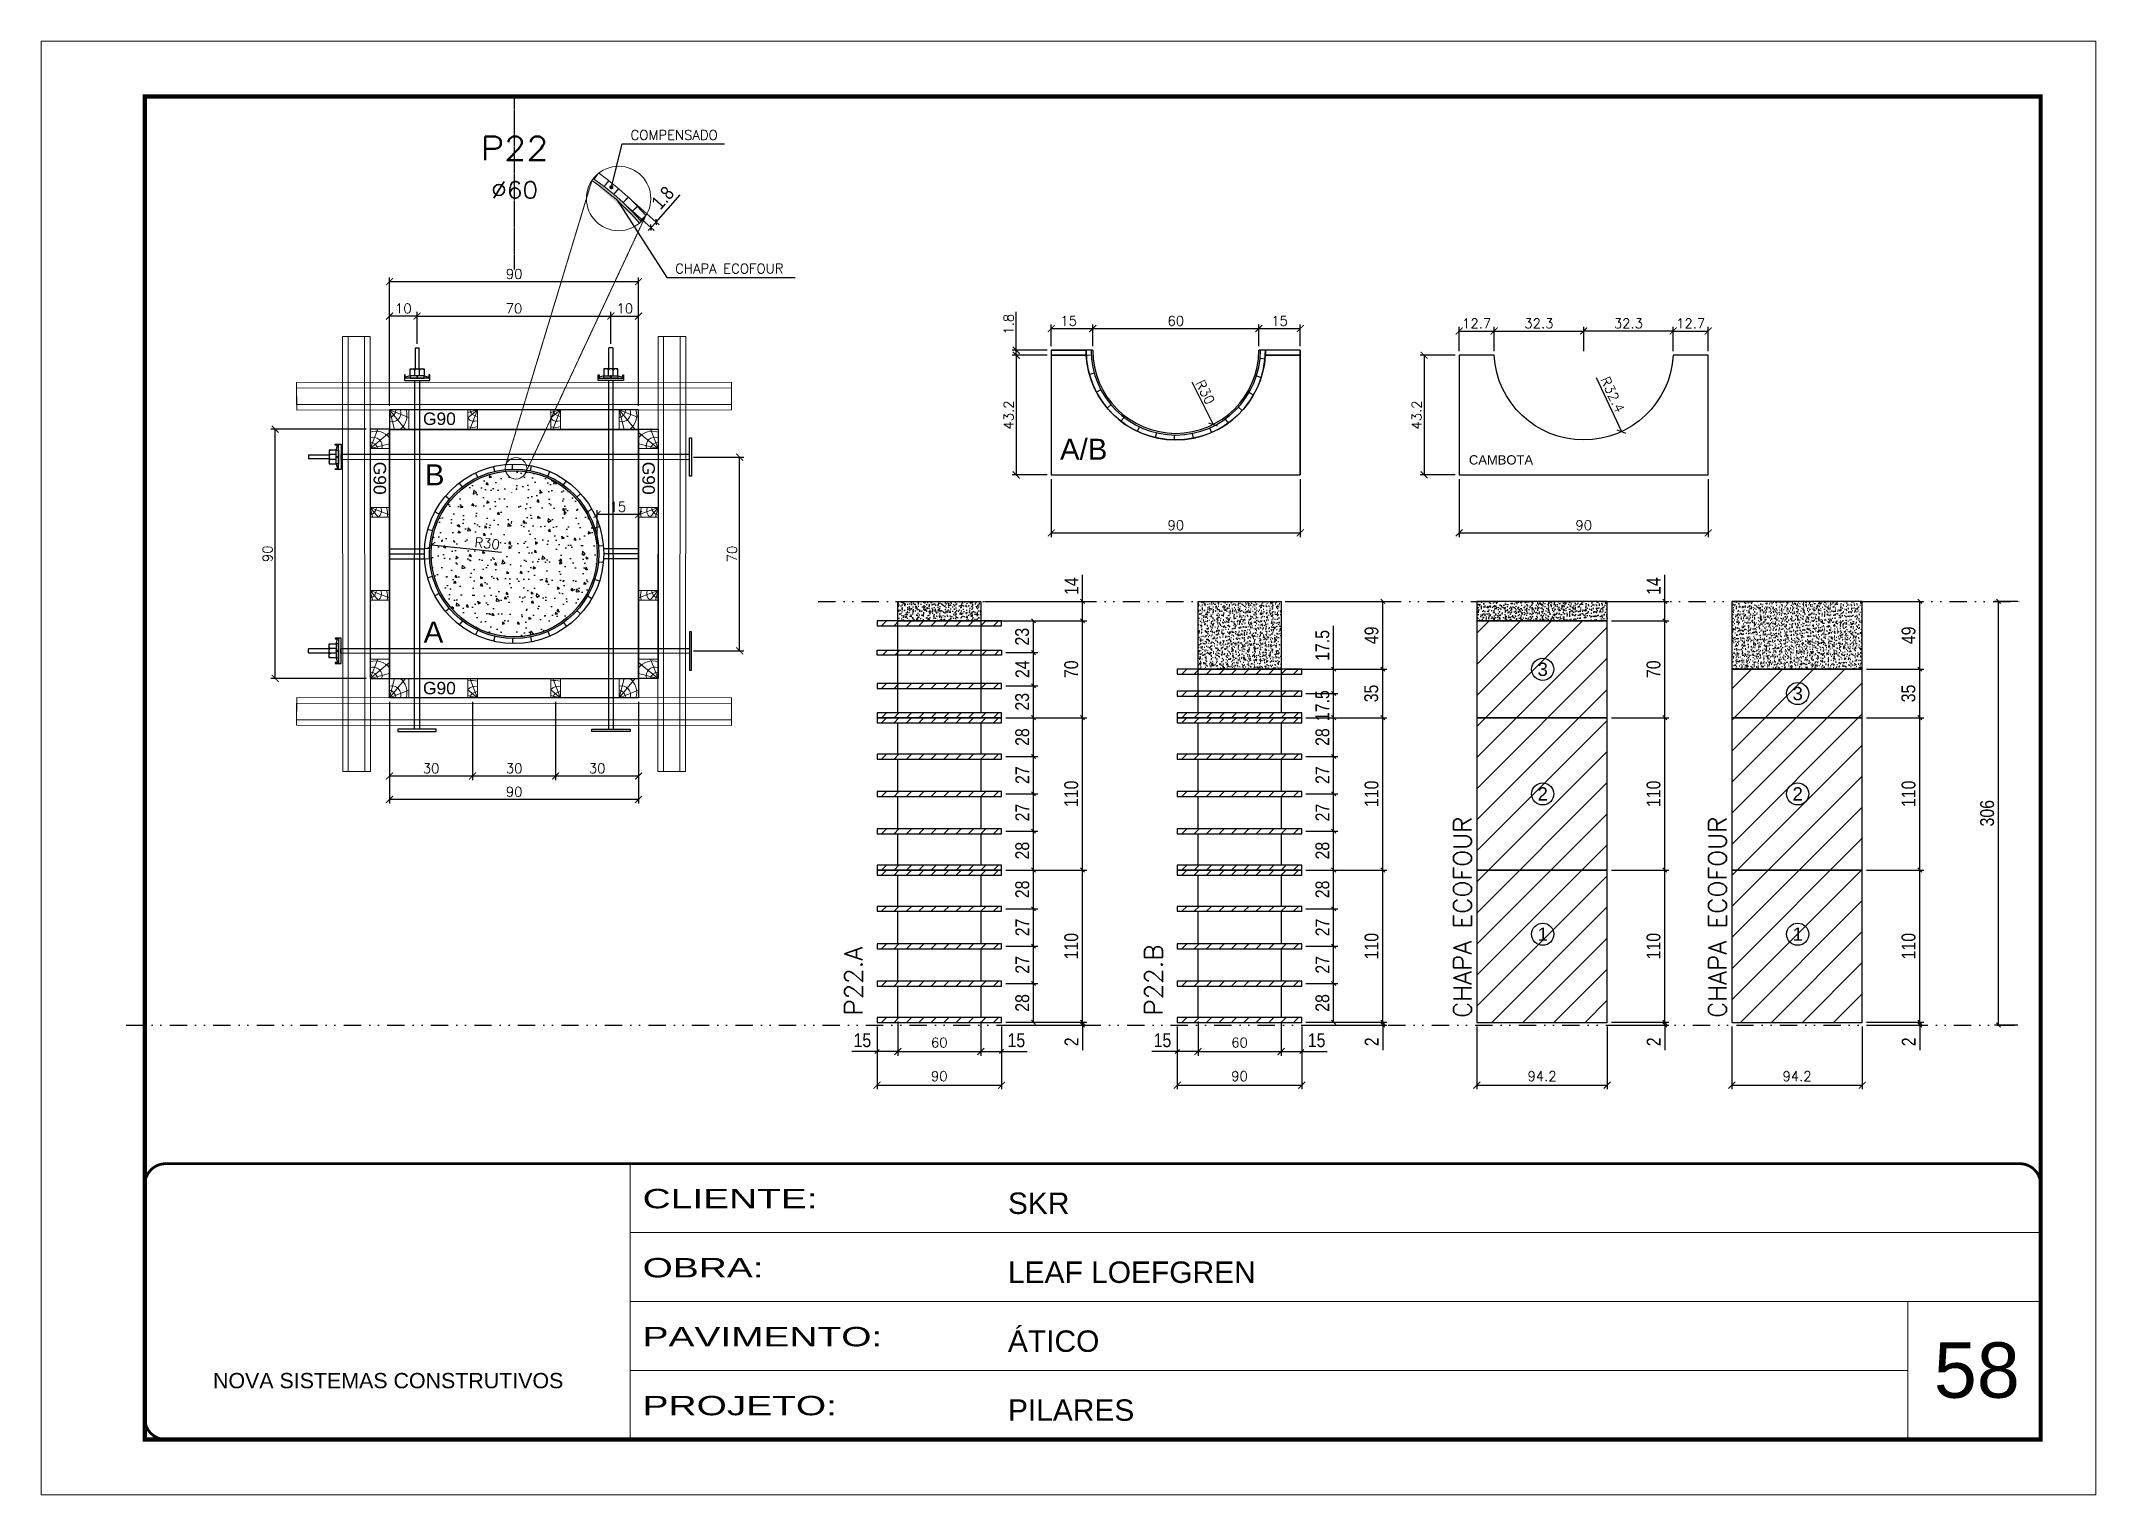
# Model space of a CAD drawing. Extents: x 14400 to 27878, y -21631 to 6985.
# Drawn here: x 15998 to 17483, y -10145 to -9095 of the extents above; entities that cross this region are included whole.
import ezdxf
from ezdxf.enums import TextEntityAlignment as Align

# ---------------------------------------------------------------- set-up
doc = ezdxf.new("R2010")
doc.units = 0
for name, pattern in [('CONTINUO', [0]), ('DASHED', [0.75, 0.5, -0.25]), ('DIVIDE2', [0.625, 0.25, -0.125, 0, -0.125, 0, -0.125]), ('HIDDEN', [0.375, 0.25, -0.125])]:
    doc.linetypes.add(name, pattern=pattern)
for name, color, linetype in [('Barra de Ancoragem', 20, 'Continuous'), ('COTA', 241, 'Continuous'), ('cotas', 4, 'Continuous'), ('MEIO_PONT', 93, 'Continuous'), ('Nível', 160, 'Continuous'), ('Painéis', 200, 'Continuous'), ('Romaneio', 10, 'Continuous'), ('Texto de Titulo', 7, 'Continuous'), ('Texto Qtd Sarr', 242, 'Continuous'), ('TEXTO_GERAL', 7, 'Continuous')]:
    doc.layers.add(name, color=color, linetype=linetype)
for name, color, linetype, lineweight in [('CARIMBO', 255, 'Continuous', 9), ('CONCRETO', 251, 'Continuous', 25), ('contorno de painel', 7, 'Continuous', 13), ('EST-SIMB', 7, 'Continuous', 9), ('Folhas', 255, 'Continuous', 9), ('Hachura', 251, 'Continuous', 9), ('HACHURACONCRETO', 7, 'Continuous', 13), ('Madeira', 126, 'Continuous', 18), ('Perfil Metálico', 224, 'Continuous', 18), ('SARRAFO DE PRESSAO', 251, 'DASHED', 9)]:
    doc.layers.add(name, color=color, linetype=linetype, lineweight=lineweight)
doc.styles.add('ARIAL', font='arial.ttf')
doc.styles.add('COTA TECNICA', font='techl___.ttf', dxfattribs={"height": 10})
doc.styles.add('REGUA-120', font='ROMANS.shx', dxfattribs={"height": 15})
doc.styles.add('ROMANS', font='romans.shx')
doc.styles.add('SANSSERIF', font='sas_____.pfb')
doc.styles.add('Tecnologia', font='')
doc.styles.get('Tecnologia').set_extended_font_data('Forgotten Futurist')
doc.dimstyles.new('Cota Paínel', dxfattribs={"dimtxt": 7, "dimasz": 5, "dimexe": 3, "dimexo": 3, "dimgap": 3, "dimtad": 1, "dimdec": 1, "dimzin": 12, "dimdsep": 46, "dimtxsty": 'ROMANS', "dimblk": 'ARCHTICK', "dimcen": 0, "dimclrd": 4, "dimclre": 4, "dimclrt": 1, "dimadec": 1, "dimazin": 3, "dimtfac": 1, "dimtdec": 1, "dimtmove": 0, "dimatfit": 3, "dimldrblk": 'OBLIQUE', "dimfxl": 1, "dimtolj": 1, "dimtzin": 12, "dimarcsym": 0})
doc.dimstyles.new('COTA SECAO', dxfattribs={"dimtxt": 7, "dimasz": 5, "dimexe": 3, "dimexo": 3, "dimgap": 2, "dimtad": 3, "dimdec": 1, "dimlfac": 0.5, "dimzin": 12, "dimdsep": 46, "dimtxsty": 'ROMANS', "dimblk": 'ARCHTICK', "dimcen": 0, "dimclrd": 4, "dimclre": 4, "dimclrt": 1, "dimadec": 1, "dimazin": 3, "dimtfac": 1, "dimtdec": 1, "dimtmove": 0, "dimatfit": 3, "dimldrblk": 'OBLIQUE', "dimfxl": 1, "dimtolj": 1, "dimtzin": 12, "dimarcsym": 0})
doc.dimstyles.new('PAINEL', dxfattribs={"dimtxt": 10, "dimasz": 3, "dimexe": 3, "dimexo": 3, "dimgap": 3, "dimtad": 1, "dimdec": 1, "dimzin": 12, "dimdsep": 46, "dimtxsty": 'COTA TECNICA', "dimblk1": 'OBLIQUE', "dimblk2": 'OBLIQUE', "dimsah": 1, "dimcen": 0.9, "dimclrd": 4, "dimclre": 4, "dimclrt": 240, "dimadec": 1, "dimazin": 3, "dimtfac": 1, "dimtdec": 1, "dimtmove": 0, "dimatfit": 3, "dimfxl": 1, "dimtolj": 1, "dimtzin": 12, "dimarcsym": 0})

msp = doc.modelspace()

# ---------------------------------------------------------------- texts
at = {"layer": 'CARIMBO', "style": 'ARIAL'}
msp.add_text('58', height=40, dxfattribs=at).set_placement((17366.328, -10075.18))
at = {"layer": 'contorno de painel', "color": 240, "char_height": 7, "attachment_point": 7, "style": 'ROMANS'}
for s, insert in [('COMPENSADO', (16424.457, -9166.603)), ('CHAPA ECOFOUR', (16456.667, -9263.083))]:
    msp.add_mtext(s, dxfattribs=dict(at, insert=insert))
at = {"layer": 'Romaneio', "color": 7, "style": 'ARIAL'}
for s, p in [('3', (17083.691, -9549.041)), ('3', (17267.96, -9566.541)), ('2', (17083.691, -9639.041)), ('2', (17267.96, -9639.041)), ('1', (17083.691, -9740.354)), ('1', (17267.96, -9740.354))]:
    msp.add_text(s, height=9.6, dxfattribs=at).set_placement(p, align=Align.MIDDLE_CENTER)
at = {"layer": 'TEXTO_GERAL', "color": 0, "linetype": 'Continuous', "style": 'SANSSERIF'}
for s, height, p in [('G90', 9, (16274.445, -9368.088)), ('A/B', 15.207, (16734.822, -9390.093)), ('CAMBOTA', 6.7091, (17030.369, -9397.776)), ('B', 15.207, (16275.839, -9408.555)), ('A', 15.207, (16274.955, -9522.156)), ('G90', 9, (16274.445, -9562.622))]:
    msp.add_text(s, height=height, dxfattribs=at).set_placement(p, align=Align.MIDDLE_LEFT)
for p in [(16243.261, -9399.141), (16437.519, -9399.141)]:
    msp.add_text('G90', height=9, rotation=270, dxfattribs=at).set_placement(p, align=Align.MIDDLE_LEFT)
at = {"layer": 'TEXTO_GERAL', "style": 'REGUA-120'}
for s, p in [('CHAPA ECOFOUR', (17032.118, -9800.875)), ('CHAPA ECOFOUR', (17216.387, -9800.875)), ('P22.A', (16592.068, -9799.075)), ('P22.B', (16808.985, -9799.075))]:
    msp.add_text(s, height=13, rotation=90, dxfattribs=at).set_placement(p)

# ---------------------------------------------------------------- blocks, each defined once
blk = doc.blocks.new('9999999999')
at = {"color": 30, "linetype": 'CONTINUO'}
for p, q in [((98564.6, 34230.2), (98564.6, 34429.4)), ((98564.6, 34379.6), (99584, 34379.6)), ((98564.6, 34329.8), (99488, 34329.8)), ((99584, 34329.8), (99488, 34329.8)), ((99488, 34329.8), (99488, 34230.2)), ((98564.6, 34280), (99488, 34280))]:
    blk.add_line(p, q, dxfattribs=at)
at = {"color": 30, "linetype": 'CONTINUO', "const_width": 2}
blk.add_lwpolyline([(99584, 34230.2), (99584, 34414.4, 0.414214), (99569, 34429.4), (98229, 34429.4, 0.414214), (98214, 34414.4), (98214, 34245.2, 0.414214), (98229, 34230.2), (99584, 34230.2)], format="xyb", dxfattribs=at)
at = {"layer": 'Folhas'}
blk.add_lwpolyline([(98139, 34190.2), (99624, 34190.2), (99624, 35240.2), (98139, 35240.2)], close=True, dxfattribs=at)
at = {"layer": 'Folhas', "color": 30, "const_width": 3}
blk.add_lwpolyline([(98214, 34230.2), (99584, 34230.2), (99584, 35200.2), (98214, 35200.2)], close=True, dxfattribs=at)
at = {"color": 7, "linetype": 'Continuous', "ltscale": 5, "style": 'ARIAL'}
for s, height, p in [('SKR', 15.48, (98837.7, 34393.1)), ('LEAF LOEFGREN', 15.483, (98837.7, 34343.3)), ('ÁTICO', 15.48, (98837.7, 34293.5)), ('NOVA SISTEMAS CONSTRUTIVOS', 11.059, (98263.2, 34267.2)), ('PILARES', 15.48, (98837.7, 34243.7))]:
    blk.add_text(s, height=height, dxfattribs=at).set_placement(p)
at = {"layer": 'Folhas', "color": 7, "style": 'Tecnologia', "width": 1.5}
for s, p in [('CLIENTE:', (98573.7, 34397.2)), ('OBRA:', (98573.7, 34347.3)), ('PAVIMENTO:', (98573.7, 34297.5)), ('PROJETO:', (98573.7, 34247.7))]:
    blk.add_text(s, height=14, dxfattribs=at).set_placement(p)
blk = doc.blocks.new('_ArchTick')
at = {"color": 0, "linetype": 'ByBlock', "const_width": 0.15}
blk.add_lwpolyline([(-0.5, -0.5), (0.5, 0.5)], dxfattribs=at)
blk = doc.blocks.new('*D2991')
at = {"layer": 'cotas', "color": 4, "lineweight": -2, "transparency": 16777216}
blk.add_line((16331.1, -9464.7), (16280.6, -9459.4), dxfattribs=at)
at = {"layer": 'Defpoints', "color": 0, "transparency": 16777216}
for p in [(16280.6, -9459.4), (16340.3, -9465.6)]:
    blk.add_point(p, dxfattribs=at)
at = {"layer": 'cotas', "color": 4, "lineweight": -2, "transparency": 16777216, "xscale": 5, "yscale": 5, "zscale": 5, "rotation": 174.0883620887557}
blk.add_blockref('_ArchTick', (16280.6, -9459.4), dxfattribs=at)
at = {"layer": 'cotas', "color": 1, "transparency": 16777216, "insert": (16320.8, -9458.1), "char_height": 7, "attachment_point": 5, "rotation": 354.0884, "style": 'ROMANS'}
blk.add_mtext('\\A1;R30', dxfattribs=at)
blk = doc.blocks.new('_Oblique')
at = {"color": 0, "linetype": 'ByBlock', "lineweight": -2}
blk.add_line((-0.5, -0.5), (0.5, 0.5), dxfattribs=at)
blk = doc.blocks.new('PONTALETE')
at = {"layer": 'Madeira'}
for q in [(2.71, 7), (7, 5.76), (7, 1.74)]:
    blk.add_line((0, 0), q, dxfattribs=at)
blk.add_lwpolyline([(0, 0), (7, 0), (7, 7), (0, 7)], close=True, dxfattribs=at)
for centre, radius, start, end in [((2.04, 0.06), 6.23, 37.28179, 109.09128), ((1.09, 0.9), 3.19, 343.60304, 109.98471), ((-0.21, -0.78), 3.09, 14.63219, 86.0383)]:
    blk.add_arc(centre, radius, start, end, dxfattribs=at)
blk = doc.blocks.new('MEIO PONTALETE')
at = {"layer": 'Madeira'}
for q in [(2.71, 7), (3.5, 2.88), (3.5, 0.87)]:
    blk.add_line((0, 0), q, dxfattribs=at)
blk.add_lwpolyline([(0, 0), (3.5, 0), (3.5, 7), (0, 7)], close=True, dxfattribs=at)
for centre, radius, start, end in [((2.04, 0.06), 6.23, 76.44987, 109.09128), ((1.09, 0.9), 3.19, 40.90626, 109.98471), ((-0.21, -0.78), 3.09, 14.63219, 86.0383)]:
    blk.add_arc(centre, radius, start, end, dxfattribs=at)
blk = doc.blocks.new('*D2992')
at = {"color": 4, "lineweight": -2, "transparency": 16777216}
for p, q in [((16250.3, -9572.6), (16250.3, -9629.1)), ((16310.3, -9572.6), (16310.3, -9629.1)), ((16250.3, -9626.1), (16310.3, -9626.1))]:
    blk.add_line(p, q, dxfattribs=at)
at = {"layer": 'Defpoints', "color": 0, "transparency": 16777216}
for p in [(16250.3, -9569.6), (16310.3, -9569.6), (16310.3, -9626.1)]:
    blk.add_point(p, dxfattribs=at)
at = {"color": 4, "lineweight": -2, "transparency": 16777216, "xscale": 5, "yscale": 5, "zscale": 5, "rotation": 180}
blk.add_blockref('_ArchTick', (16250.3, -9626.1), dxfattribs=at)
at = {"color": 4, "lineweight": -2, "transparency": 16777216, "xscale": 5, "yscale": 5, "zscale": 5}
blk.add_blockref('_ArchTick', (16310.3, -9626.1), dxfattribs=at)
at = {"color": 1, "transparency": 16777216, "insert": (16280.3, -9620.6), "char_height": 7, "attachment_point": 5, "style": 'ROMANS'}
blk.add_mtext('\\A1;30', dxfattribs=at)
blk = doc.blocks.new('*D2993')
at = {"color": 4, "lineweight": -2, "transparency": 16777216}
for p, q in [((16310.3, -9572.6), (16310.3, -9629.1)), ((16370.3, -9572.6), (16370.3, -9629.1)), ((16310.3, -9626.1), (16370.3, -9626.1))]:
    blk.add_line(p, q, dxfattribs=at)
at = {"layer": 'Defpoints', "color": 0, "transparency": 16777216}
for p in [(16310.3, -9569.6), (16370.3, -9569.6), (16370.3, -9626.1)]:
    blk.add_point(p, dxfattribs=at)
at = {"color": 4, "lineweight": -2, "transparency": 16777216, "xscale": 5, "yscale": 5, "zscale": 5, "rotation": 180}
blk.add_blockref('_ArchTick', (16310.3, -9626.1), dxfattribs=at)
at = {"color": 4, "lineweight": -2, "transparency": 16777216, "xscale": 5, "yscale": 5, "zscale": 5}
blk.add_blockref('_ArchTick', (16370.3, -9626.1), dxfattribs=at)
at = {"color": 1, "transparency": 16777216, "insert": (16340.3, -9620.6), "char_height": 7, "attachment_point": 5, "style": 'ROMANS'}
blk.add_mtext('\\A1;30', dxfattribs=at)
blk = doc.blocks.new('*D2994')
at = {"color": 4, "lineweight": -2, "transparency": 16777216}
for p, q in [((16370.3, -9572.6), (16370.3, -9629.1)), ((16430.3, -9572.6), (16430.3, -9629.1)), ((16370.3, -9626.1), (16430.3, -9626.1))]:
    blk.add_line(p, q, dxfattribs=at)
at = {"layer": 'Defpoints', "color": 0, "transparency": 16777216}
for p in [(16370.3, -9569.6), (16430.3, -9569.6), (16430.3, -9626.1)]:
    blk.add_point(p, dxfattribs=at)
at = {"color": 4, "lineweight": -2, "transparency": 16777216, "xscale": 5, "yscale": 5, "zscale": 5, "rotation": 180}
blk.add_blockref('_ArchTick', (16370.3, -9626.1), dxfattribs=at)
at = {"color": 4, "lineweight": -2, "transparency": 16777216, "xscale": 5, "yscale": 5, "zscale": 5}
blk.add_blockref('_ArchTick', (16430.3, -9626.1), dxfattribs=at)
at = {"color": 1, "transparency": 16777216, "insert": (16400.3, -9620.6), "char_height": 7, "attachment_point": 5, "style": 'ROMANS'}
blk.add_mtext('\\A1;30', dxfattribs=at)
blk = doc.blocks.new('*D2995')
at = {"color": 4, "lineweight": -2, "transparency": 16777216}
for p, q in [((16250.3, -9572.6), (16250.3, -9646)), ((16430.3, -9572.6), (16430.3, -9646)), ((16430.3, -9643), (16250.3, -9643))]:
    blk.add_line(p, q, dxfattribs=at)
at = {"layer": 'Defpoints', "color": 0, "transparency": 16777216}
for p in [(16250.3, -9569.6), (16430.3, -9569.6), (16250.3, -9643)]:
    blk.add_point(p, dxfattribs=at)
at = {"color": 4, "lineweight": -2, "transparency": 16777216, "xscale": 5, "yscale": 5, "zscale": 5, "rotation": 180}
blk.add_blockref('_ArchTick', (16250.3, -9643), dxfattribs=at)
at = {"color": 4, "lineweight": -2, "transparency": 16777216, "xscale": 5, "yscale": 5, "zscale": 5}
blk.add_blockref('_ArchTick', (16430.3, -9643), dxfattribs=at)
at = {"color": 1, "transparency": 16777216, "insert": (16340.3, -9637.5), "char_height": 7, "attachment_point": 5, "style": 'ROMANS'}
blk.add_mtext('\\A1;90', dxfattribs=at)
blk = doc.blocks.new('ERTYERTYUYTURTYUTRYU')
at = {"layer": 'Barra de Ancoragem'}
for p, q in [((8963.3, 10873.8), (8963.3, 10855.5)), ((8964.9, 10869.7), (8964.1, 10873.2)), ((8964.9, 10859.7), (8964.1, 10856.1)), ((8985.1, 10863.2), (8985.1, 10866.1))]:
    blk.add_line(p, q, dxfattribs=at)
at = {"layer": 'Barra de Ancoragem', "flags": 128}
for points in [[(8961.5, 10855.5), (8961.5, 10873.8), (8963.3, 10873.8), (8963.3, 10855.5)], [(8963.3, 10873.8), (8965.7, 10873.8), (8965.7, 10873.2), (8963.3, 10873.2)], [(8963.3, 10869.7), (8964.9, 10869.7), (8964.9, 10859.7), (8963.3, 10859.7)], [(8963.3, 10856.1), (8965.7, 10856.1), (8965.7, 10855.5), (8963.3, 10855.5)]]:
    blk.add_lwpolyline(points, close=True, dxfattribs=at)
for points in [[(8964.9, 10864.4), (8963.3, 10864.4), (8963.3, 10865), (8964.9, 10865), (8964.9, 10864.4), (8964.9, 10865)], [(8964.9, 10859.7), (8970.1, 10859.7), (8970.1, 10869.7), (8964.9, 10869.7)], [(8985.1, 10863.2), (8970.1, 10863.2), (8970.1, 10866.1), (8985.1, 10866.1)]]:
    blk.add_lwpolyline(points, dxfattribs=at)
for points in [[(8964.9, 10866.4), (8969, 10866.4, 0.729796), (8969, 10869.7, 0.729796)], [(8964.9, 10862.9), (8969, 10862.9, 0.666667), (8969, 10866.4, 0.666667)]]:
    blk.add_lwpolyline(points, format="xyb", dxfattribs=at)
at = {"layer": 'Barra de Ancoragem'}
blk.add_arc((8968.4, 10861.3), 1.7, 287.7564, 72.2436, dxfattribs=at)
blk = doc.blocks.new('*D2996')
at = {"color": 4, "lineweight": -2, "transparency": 16777216}
for p, q in [((16270.2, -9313.9), (16270.2, -9290.9)), ((16270.2, -9293.9), (16410.2, -9293.9)), ((16410.2, -9313.9), (16410.2, -9290.9))]:
    blk.add_line(p, q, dxfattribs=at)
at = {"layer": 'Defpoints', "color": 0, "transparency": 16777216}
for p in [(16410.2, -9293.9), (16270.2, -9316.9), (16410.2, -9316.9)]:
    blk.add_point(p, dxfattribs=at)
at = {"color": 4, "lineweight": -2, "transparency": 16777216, "xscale": 5, "yscale": 5, "zscale": 5, "rotation": 180}
blk.add_blockref('_ArchTick', (16270.2, -9293.9), dxfattribs=at)
at = {"color": 4, "lineweight": -2, "transparency": 16777216, "xscale": 5, "yscale": 5, "zscale": 5}
blk.add_blockref('_ArchTick', (16410.2, -9293.9), dxfattribs=at)
at = {"color": 1, "transparency": 16777216, "insert": (16340.2, -9288.4), "char_height": 7, "attachment_point": 5, "style": 'ROMANS'}
blk.add_mtext('\\A1;70', dxfattribs=at)
blk = doc.blocks.new('*D2997')
at = {"color": 4, "lineweight": -2, "transparency": 16777216}
for p, q in [((16410.2, -9313.9), (16410.2, -9290.9)), ((16410.2, -9293.9), (16430.3, -9293.9)), ((16430.3, -9358.7), (16430.3, -9290.9))]:
    blk.add_line(p, q, dxfattribs=at)
at = {"layer": 'Defpoints', "color": 0, "transparency": 16777216}
for p in [(16430.3, -9293.9), (16410.2, -9316.9), (16430.3, -9361.7)]:
    blk.add_point(p, dxfattribs=at)
at = {"color": 4, "lineweight": -2, "transparency": 16777216, "xscale": 5, "yscale": 5, "zscale": 5, "rotation": 180}
blk.add_blockref('_ArchTick', (16410.2, -9293.9), dxfattribs=at)
at = {"color": 4, "lineweight": -2, "transparency": 16777216, "xscale": 5, "yscale": 5, "zscale": 5}
blk.add_blockref('_ArchTick', (16430.3, -9293.9), dxfattribs=at)
at = {"color": 1, "transparency": 16777216, "insert": (16420.3, -9288.4), "char_height": 7, "attachment_point": 5, "style": 'ROMANS'}
blk.add_mtext('\\A1;10', dxfattribs=at)
blk = doc.blocks.new('*D2998')
at = {"color": 4, "lineweight": -2, "transparency": 16777216}
for p, q in [((16250.3, -9358.7), (16250.3, -9290.9)), ((16270.2, -9293.9), (16250.3, -9293.9)), ((16270.2, -9313.9), (16270.2, -9290.9))]:
    blk.add_line(p, q, dxfattribs=at)
at = {"layer": 'Defpoints', "color": 0, "transparency": 16777216}
for p in [(16250.3, -9293.9), (16270.2, -9316.9), (16250.3, -9361.7)]:
    blk.add_point(p, dxfattribs=at)
at = {"color": 4, "lineweight": -2, "transparency": 16777216, "xscale": 5, "yscale": 5, "zscale": 5, "rotation": 180}
blk.add_blockref('_ArchTick', (16250.3, -9293.9), dxfattribs=at)
at = {"color": 4, "lineweight": -2, "transparency": 16777216, "xscale": 5, "yscale": 5, "zscale": 5}
blk.add_blockref('_ArchTick', (16270.2, -9293.9), dxfattribs=at)
at = {"color": 1, "transparency": 16777216, "insert": (16260.3, -9288.4), "char_height": 7, "attachment_point": 5, "style": 'ROMANS'}
blk.add_mtext('\\A1;10', dxfattribs=at)
blk = doc.blocks.new('*D2999')
at = {"color": 4, "lineweight": -2, "transparency": 16777216}
for p, q in [((16250.3, -9358.7), (16250.3, -9266)), ((16430.3, -9358.7), (16430.3, -9266)), ((16250.3, -9269), (16430.3, -9269))]:
    blk.add_line(p, q, dxfattribs=at)
at = {"layer": 'Defpoints', "color": 0, "transparency": 16777216}
for p in [(16430.3, -9269), (16250.3, -9361.7), (16430.3, -9361.7)]:
    blk.add_point(p, dxfattribs=at)
at = {"color": 4, "lineweight": -2, "transparency": 16777216, "xscale": 5, "yscale": 5, "zscale": 5, "rotation": 180}
blk.add_blockref('_ArchTick', (16250.3, -9269), dxfattribs=at)
at = {"color": 4, "lineweight": -2, "transparency": 16777216, "xscale": 5, "yscale": 5, "zscale": 5}
blk.add_blockref('_ArchTick', (16430.3, -9269), dxfattribs=at)
at = {"color": 1, "transparency": 16777216, "insert": (16340.3, -9263.5), "char_height": 7, "attachment_point": 5, "style": 'ROMANS'}
blk.add_mtext('\\A1;90', dxfattribs=at)
blk = doc.blocks.new('*D3000')
at = {"color": 4, "lineweight": -2, "transparency": 16777216}
for p, q in [((16470, -9395.8), (16506.3, -9395.8)), ((16503.3, -9535.7), (16503.3, -9395.8)), ((16470, -9535.7), (16506.3, -9535.7))]:
    blk.add_line(p, q, dxfattribs=at)
at = {"layer": 'Defpoints', "color": 0, "transparency": 16777216}
for p in [(16467, -9395.8), (16503.3, -9395.8), (16467, -9535.7)]:
    blk.add_point(p, dxfattribs=at)
at = {"color": 4, "lineweight": -2, "transparency": 16777216, "xscale": 5, "yscale": 5, "zscale": 5}
for p, rotation in [((16503.3, -9395.8), 90), ((16503.3, -9535.7), 270)]:
    blk.add_blockref('_ArchTick', p, dxfattribs=dict(at, rotation=rotation))
at = {"color": 1, "transparency": 16777216, "insert": (16497.8, -9465.8), "char_height": 7, "attachment_point": 5, "rotation": 90, "style": 'ROMANS'}
blk.add_mtext('\\A1;70', dxfattribs=at)
blk = doc.blocks.new('*D3001')
at = {"color": 4, "lineweight": -2, "transparency": 16777216}
for p, q in [((16233.3, -9375.6), (16164.6, -9375.6)), ((16167.6, -9555.6), (16167.6, -9375.6)), ((16233.3, -9555.6), (16164.6, -9555.6))]:
    blk.add_line(p, q, dxfattribs=at)
at = {"layer": 'Defpoints', "color": 0, "transparency": 16777216}
for p in [(16167.6, -9375.6), (16236.3, -9375.6), (16236.3, -9555.6)]:
    blk.add_point(p, dxfattribs=at)
at = {"color": 4, "lineweight": -2, "transparency": 16777216, "xscale": 5, "yscale": 5, "zscale": 5}
for p, rotation in [((16167.6, -9375.6), 90), ((16167.6, -9555.6), 270)]:
    blk.add_blockref('_ArchTick', p, dxfattribs=dict(at, rotation=rotation))
at = {"color": 1, "transparency": 16777216, "insert": (16162.1, -9465.6), "char_height": 7, "attachment_point": 5, "rotation": 90, "style": 'ROMANS'}
blk.add_mtext('\\A1;90', dxfattribs=at)
blk = doc.blocks.new('*D3002')
at = {"color": 4, "lineweight": -2, "transparency": 16777216}
for p, q in [((16400.3, -9462.6), (16400.3, -9434.2)), ((16430.3, -9437.2), (16400.3, -9437.2)), ((16430.3, -9462.6), (16430.3, -9434.2))]:
    blk.add_line(p, q, dxfattribs=at)
at = {"layer": 'Defpoints', "color": 0, "transparency": 16777216}
for p in [(16400.3, -9437.2), (16400.3, -9465.6), (16430.3, -9465.6)]:
    blk.add_point(p, dxfattribs=at)
at = {"color": 4, "lineweight": -2, "transparency": 16777216, "xscale": 5, "yscale": 5, "zscale": 5, "rotation": 180}
blk.add_blockref('_ArchTick', (16400.3, -9437.2), dxfattribs=at)
at = {"color": 4, "lineweight": -2, "transparency": 16777216, "xscale": 5, "yscale": 5, "zscale": 5}
blk.add_blockref('_ArchTick', (16430.3, -9437.2), dxfattribs=at)
at = {"color": 1, "transparency": 16777216, "insert": (16415.3, -9431.7), "char_height": 7, "attachment_point": 5, "style": 'ROMANS'}
blk.add_mtext('\\A1;15', dxfattribs=at)
blk = doc.blocks.new('titulo1')
at = {"layer": 'Defpoints', "color": 252, "linetype": 'HIDDEN', "ltscale": 2}
blk.add_line((0, 0), (0, 125), dxfattribs=at)
at = {"layer": 'Defpoints', "style": 'ROMANS', "oblique": 15}
blk.add_attdef('FOLHA', text='', height=10, dxfattribs=at).set_placement((0, 15.6), align=Align.MIDDLE_CENTER)
at = {"layer": 'Texto Qtd Sarr', "color": 3, "style": 'ROMANS', "oblique": 15}
for tag, height, p in [('TITULO', 17, (0, 71.4)), ('SEÇÃO', 12, (0, 41.5))]:
    blk.add_attdef(tag, text='', height=height, dxfattribs=at).set_placement(p, align=Align.MIDDLE_CENTER)
blk = doc.blocks.new('A$C79e9a0e9')
at = {"layer": 'HACHURACONCRETO'}
h = blk.add_hatch(color=1, dxfattribs=at)
h.dxf.hatch_style = 1
edge = h.paths.add_edge_path()
edge.add_arc((7.76, 7.76), 7.76, 310.2446, 314.6328)
edge.add_line((13.21, 2.24), (13.04, 2.45))
edge.add_line((13.04, 2.45), (11.01, 4.66))
edge.add_line((11.01, 4.66), (8.88, 6.76))
edge.add_line((8.88, 6.76), (6.64, 8.76))
edge.add_line((6.64, 8.76), (4.31, 10.64))
edge.add_line((4.31, 10.64), (1.89, 12.41))
edge.add_line((1.89, 12.41), (1.66, 12.56))
edge.add_arc((7.76, 7.76), 7.76, 141.7919, 146.1805)
edge.add_arc((-32.61, -37.41), 60, 40.8548, 55.5702, ccw=False)
at = {"layer": 'contorno de painel'}
blk.add_circle((7.76, 7.76), 7.76, dxfattribs=at)
at = {"layer": 'EST-SIMB'}
for points in [[(2.69, 13.64), (1.89, 12.41), (1.66, 12.56)], [(2.92, 13.82), (1.89, 12.41), (4.31, 10.64), (5.37, 12.09), (2.96, 13.86)], [(14.35, 3.67), (12.33, 5.87), (11.01, 4.66), (13.04, 2.45), (14.33, 3.63)], [(13.21, 2.24), (13.03, 2.45), (14.18, 3.4)]]:
    blk.add_lwpolyline(points, dxfattribs=at)
for points in [[(7.77, 10.16), (6.64, 8.76), (4.31, 10.64), (5.44, 12.04)], [(7.84, 10.1), (6.64, 8.76), (8.88, 6.76), (10.08, 8.1)], [(12.27, 5.94), (11.01, 4.66), (8.87, 6.76), (10.14, 8.04)]]:
    blk.add_lwpolyline(points, close=True, dxfattribs=at)
blk.add_arc((-32.61, -37.41), 60, 40.8548, 55.5702, dxfattribs=at)
blk = doc.blocks.new('*D3003')
at = {"layer": 'cotas', "color": 4, "lineweight": -2, "transparency": 16777216}
for p, q in [((16442.9, -9226), (16460.4, -9206.4)), ((16421.4, -9214), (16441.6, -9232)), ((16425, -9210), (16445.2, -9228)), ((16439.3, -9230), (16437.3, -9232.2)), ((16439.3, -9230), (16442.9, -9226))]:
    blk.add_line(p, q, dxfattribs=at)
at = {"layer": 'Defpoints', "color": 0, "transparency": 16777216}
for p in [(16419.2, -9212), (16422.8, -9208), (16442.9, -9226)]:
    blk.add_point(p, dxfattribs=at)
at = {"layer": 'cotas', "color": 4, "lineweight": -2, "transparency": 16777216, "xscale": 3, "yscale": 3, "zscale": 3}
for p, rotation in [((16439.3, -9230), 48.21383774102193), ((16442.9, -9226), 228.2138377410218)]:
    blk.add_blockref('_Oblique', p, dxfattribs=dict(at, rotation=rotation))
at = {"layer": 'cotas', "color": 240, "transparency": 16777216, "insert": (16447.7, -9208.5), "char_height": 10, "attachment_point": 5, "rotation": 48.2138, "style": 'COTA TECNICA'}
blk.add_mtext('\\A1;1.8', dxfattribs=at)
blk = doc.blocks.new('*D3004')
at = {"layer": 'COTA', "color": 4, "lineweight": -2, "transparency": 16777216}
for p, q in [((17427, -9500), (17410.1, -9500)), ((17413.1, -9806), (17413.1, -9500)), ((17427, -9806), (17410.1, -9806))]:
    blk.add_line(p, q, dxfattribs=at)
at = {"layer": 'Defpoints', "color": 0, "transparency": 16777216}
for p in [(17413.1, -9500), (17430, -9500), (17430, -9806)]:
    blk.add_point(p, dxfattribs=at)
at = {"layer": 'COTA', "color": 4, "lineweight": -2, "transparency": 16777216, "xscale": 3, "yscale": 3, "zscale": 3}
for p, rotation in [((17413.1, -9500), 90), ((17413.1, -9806), 270)]:
    blk.add_blockref('_Oblique', p, dxfattribs=dict(at, rotation=rotation))
at = {"layer": 'COTA', "color": 240, "transparency": 16777216, "insert": (17404.9, -9653), "char_height": 10, "attachment_point": 5, "rotation": 90, "style": 'COTA TECNICA'}
blk.add_mtext('\\A1;306', dxfattribs=at)
blk = doc.blocks.new('*D3005')
at = {"layer": 'cotas', "color": 4, "lineweight": -2, "transparency": 16777216}
for p, q in [((16697.3, -9804), (16754.1, -9804)), ((16697.3, -9806), (16754.1, -9806)), ((16751.1, -9804), (16751.1, -9801)), ((16751.1, -9804), (16751.1, -9806)), ((16751.1, -9806), (16751.1, -9824.2))]:
    blk.add_line(p, q, dxfattribs=at)
at = {"layer": 'Defpoints', "color": 0, "transparency": 16777216}
for p in [(16694.3, -9804), (16694.3, -9806), (16751.1, -9806)]:
    blk.add_point(p, dxfattribs=at)
at = {"layer": 'cotas', "color": 4, "lineweight": -2, "transparency": 16777216, "xscale": 3, "yscale": 3, "zscale": 3}
for p, rotation in [((16751.1, -9804), 270), ((16751.1, -9806), 90)]:
    blk.add_blockref('_Oblique', p, dxfattribs=dict(at, rotation=rotation))
at = {"layer": 'cotas', "color": 240, "transparency": 16777216, "insert": (16743.1, -9818.1), "char_height": 10, "attachment_point": 5, "rotation": 90, "style": 'COTA TECNICA'}
blk.add_mtext('\\A1;2', dxfattribs=at)
blk = doc.blocks.new('*D3006')
at = {"layer": 'cotas', "color": 4, "lineweight": -2, "transparency": 16777216}
for p, q in [((16602.6, -9807), (16602.6, -9828.1)), ((16617.6, -9803.4), (16617.6, -9828.1)), ((16602.6, -9825.1), (16584.3, -9825.1)), ((16617.6, -9825.1), (16602.6, -9825.1))]:
    blk.add_line(p, q, dxfattribs=at)
at = {"layer": 'Defpoints', "color": 0, "transparency": 16777216}
for p in [(16617.6, -9800.4), (16602.6, -9804), (16602.6, -9825.1)]:
    blk.add_point(p, dxfattribs=at)
at = {"layer": 'cotas', "color": 4, "lineweight": -2, "transparency": 16777216, "xscale": 3, "yscale": 3, "zscale": 3, "rotation": 180}
blk.add_blockref('_Oblique', (16602.6, -9825.1), dxfattribs=at)
at = {"layer": 'cotas', "color": 4, "lineweight": -2, "transparency": 16777216, "xscale": 3, "yscale": 3, "zscale": 3}
blk.add_blockref('_Oblique', (16617.6, -9825.1), dxfattribs=at)
at = {"layer": 'cotas', "color": 240, "transparency": 16777216, "insert": (16592, -9817), "char_height": 10, "attachment_point": 5, "style": 'COTA TECNICA'}
blk.add_mtext('\\A1;15', dxfattribs=at)
blk = doc.blocks.new('*D3007')
at = {"layer": 'cotas', "color": 4, "lineweight": -2, "transparency": 16777216}
for p, q in [((16677.6, -9803.4), (16677.6, -9828.1)), ((16692.6, -9807), (16692.6, -9828.1)), ((16677.6, -9825.1), (16692.6, -9825.1)), ((16692.6, -9825.1), (16711, -9825.1))]:
    blk.add_line(p, q, dxfattribs=at)
at = {"layer": 'Defpoints', "color": 0, "transparency": 16777216}
for p in [(16677.6, -9800.4), (16692.6, -9804), (16692.6, -9825.1)]:
    blk.add_point(p, dxfattribs=at)
at = {"layer": 'cotas', "color": 4, "lineweight": -2, "transparency": 16777216, "xscale": 3, "yscale": 3, "zscale": 3, "rotation": 180}
blk.add_blockref('_Oblique', (16677.6, -9825.1), dxfattribs=at)
at = {"layer": 'cotas', "color": 4, "lineweight": -2, "transparency": 16777216, "xscale": 3, "yscale": 3, "zscale": 3}
blk.add_blockref('_Oblique', (16692.6, -9825.1), dxfattribs=at)
at = {"layer": 'cotas', "color": 240, "transparency": 16777216, "insert": (16703.3, -9817), "char_height": 10, "attachment_point": 5, "style": 'COTA TECNICA'}
blk.add_mtext('\\A1;15', dxfattribs=at)
blk = doc.blocks.new('*D3008')
at = {"layer": 'COTA', "color": 4, "lineweight": -2, "transparency": 16777216}
for p, q in [((16602.6, -9807), (16602.6, -9852.4)), ((16692.6, -9807), (16692.6, -9852.4)), ((16602.6, -9849.4), (16692.6, -9849.4))]:
    blk.add_line(p, q, dxfattribs=at)
at = {"layer": 'Defpoints', "color": 0, "transparency": 16777216}
for p in [(16602.6, -9804), (16692.6, -9804), (16692.6, -9849.4)]:
    blk.add_point(p, dxfattribs=at)
at = {"layer": 'COTA', "color": 4, "lineweight": -2, "transparency": 16777216, "xscale": 5, "yscale": 5, "zscale": 5, "rotation": 180}
blk.add_blockref('_ArchTick', (16602.6, -9849.4), dxfattribs=at)
at = {"layer": 'COTA', "color": 4, "lineweight": -2, "transparency": 16777216, "xscale": 5, "yscale": 5, "zscale": 5}
blk.add_blockref('_ArchTick', (16692.6, -9849.4), dxfattribs=at)
at = {"layer": 'COTA', "color": 1, "transparency": 16777216, "insert": (16647.6, -9842.9), "char_height": 7, "attachment_point": 5, "style": 'ROMANS'}
blk.add_mtext('\\A1;90', dxfattribs=at)
blk = doc.blocks.new('*D3009')
at = {"layer": 'cotas', "color": 4, "lineweight": -2, "transparency": 16777216}
for p, q in [((16695.6, -9694), (16754.1, -9694)), ((16751.1, -9804), (16751.1, -9694)), ((16695.6, -9804), (16754.1, -9804))]:
    blk.add_line(p, q, dxfattribs=at)
at = {"layer": 'Defpoints', "color": 0, "transparency": 16777216}
for p in [(16692.6, -9694), (16751.1, -9694), (16692.6, -9804)]:
    blk.add_point(p, dxfattribs=at)
at = {"layer": 'cotas', "color": 4, "lineweight": -2, "transparency": 16777216, "xscale": 3, "yscale": 3, "zscale": 3}
for p, rotation in [((16751.1, -9694), 90), ((16751.1, -9804), 270)]:
    blk.add_blockref('_Oblique', p, dxfattribs=dict(at, rotation=rotation))
at = {"layer": 'cotas', "color": 240, "transparency": 16777216, "insert": (16743, -9749), "char_height": 10, "attachment_point": 5, "rotation": 90, "style": 'COTA TECNICA'}
blk.add_mtext('\\A1;110', dxfattribs=at)
blk = doc.blocks.new('*D3010')
at = {"layer": 'cotas', "color": 4, "lineweight": -2, "transparency": 16777216}
for p, q in [((16695.6, -9776), (16718.7, -9776)), ((16715.7, -9804), (16715.7, -9776)), ((16695.6, -9804), (16718.7, -9804))]:
    blk.add_line(p, q, dxfattribs=at)
at = {"layer": 'Defpoints', "color": 0, "transparency": 16777216}
for p in [(16692.6, -9776), (16715.7, -9776), (16692.6, -9804)]:
    blk.add_point(p, dxfattribs=at)
at = {"layer": 'cotas', "color": 4, "lineweight": -2, "transparency": 16777216, "xscale": 3, "yscale": 3, "zscale": 3}
for p, rotation in [((16715.7, -9776), 90), ((16715.7, -9804), 270)]:
    blk.add_blockref('_Oblique', p, dxfattribs=dict(at, rotation=rotation))
at = {"layer": 'cotas', "color": 240, "transparency": 16777216, "insert": (16707.6, -9790), "char_height": 10, "attachment_point": 5, "rotation": 90, "style": 'COTA TECNICA'}
blk.add_mtext('\\A1;28', dxfattribs=at)
blk = doc.blocks.new('*D3011')
at = {"layer": 'cotas', "color": 4, "lineweight": -2, "transparency": 16777216}
for p, q in [((16695.6, -9749), (16718.7, -9749)), ((16715.7, -9776), (16715.7, -9749)), ((16695.6, -9776), (16718.7, -9776))]:
    blk.add_line(p, q, dxfattribs=at)
at = {"layer": 'Defpoints', "color": 0, "transparency": 16777216}
for p in [(16692.6, -9749), (16715.7, -9749), (16692.6, -9776)]:
    blk.add_point(p, dxfattribs=at)
at = {"layer": 'cotas', "color": 4, "lineweight": -2, "transparency": 16777216, "xscale": 3, "yscale": 3, "zscale": 3}
for p, rotation in [((16715.7, -9749), 90), ((16715.7, -9776), 270)]:
    blk.add_blockref('_Oblique', p, dxfattribs=dict(at, rotation=rotation))
at = {"layer": 'cotas', "color": 240, "transparency": 16777216, "insert": (16707.6, -9762.5), "char_height": 10, "attachment_point": 5, "rotation": 90, "style": 'COTA TECNICA'}
blk.add_mtext('\\A1;27', dxfattribs=at)
blk = doc.blocks.new('*D3012')
at = {"layer": 'cotas', "color": 4, "lineweight": -2, "transparency": 16777216}
for p, q in [((16695.6, -9722), (16718.7, -9722)), ((16715.7, -9749), (16715.7, -9722)), ((16695.6, -9749), (16718.7, -9749))]:
    blk.add_line(p, q, dxfattribs=at)
at = {"layer": 'Defpoints', "color": 0, "transparency": 16777216}
for p in [(16692.6, -9722), (16715.7, -9722), (16692.6, -9749)]:
    blk.add_point(p, dxfattribs=at)
at = {"layer": 'cotas', "color": 4, "lineweight": -2, "transparency": 16777216, "xscale": 3, "yscale": 3, "zscale": 3}
for p, rotation in [((16715.7, -9722), 90), ((16715.7, -9749), 270)]:
    blk.add_blockref('_Oblique', p, dxfattribs=dict(at, rotation=rotation))
at = {"layer": 'cotas', "color": 240, "transparency": 16777216, "insert": (16707.6, -9735.5), "char_height": 10, "attachment_point": 5, "rotation": 90, "style": 'COTA TECNICA'}
blk.add_mtext('\\A1;27', dxfattribs=at)
blk = doc.blocks.new('*D3013')
at = {"layer": 'cotas', "color": 4, "lineweight": -2, "transparency": 16777216}
for p, q in [((16695.6, -9694), (16718.7, -9694)), ((16715.7, -9722), (16715.7, -9694)), ((16695.6, -9722), (16718.7, -9722))]:
    blk.add_line(p, q, dxfattribs=at)
at = {"layer": 'Defpoints', "color": 0, "transparency": 16777216}
for p in [(16692.6, -9694), (16715.7, -9694), (16692.6, -9722)]:
    blk.add_point(p, dxfattribs=at)
at = {"layer": 'cotas', "color": 4, "lineweight": -2, "transparency": 16777216, "xscale": 3, "yscale": 3, "zscale": 3}
for p, rotation in [((16715.7, -9694), 90), ((16715.7, -9722), 270)]:
    blk.add_blockref('_Oblique', p, dxfattribs=dict(at, rotation=rotation))
at = {"layer": 'cotas', "color": 240, "transparency": 16777216, "insert": (16707.6, -9708), "char_height": 10, "attachment_point": 5, "rotation": 90, "style": 'COTA TECNICA'}
blk.add_mtext('\\A1;28', dxfattribs=at)
blk = doc.blocks.new('*D3014')
at = {"layer": 'cotas', "color": 4, "lineweight": -2, "transparency": 16777216}
for p, q in [((16695.6, -9584), (16754.1, -9584)), ((16751.1, -9694), (16751.1, -9584)), ((16695.6, -9694), (16754.1, -9694))]:
    blk.add_line(p, q, dxfattribs=at)
at = {"layer": 'Defpoints', "color": 0, "transparency": 16777216}
for p in [(16692.6, -9584), (16751.1, -9584), (16692.6, -9694)]:
    blk.add_point(p, dxfattribs=at)
at = {"layer": 'cotas', "color": 4, "lineweight": -2, "transparency": 16777216, "xscale": 3, "yscale": 3, "zscale": 3}
for p, rotation in [((16751.1, -9584), 90), ((16751.1, -9694), 270)]:
    blk.add_blockref('_Oblique', p, dxfattribs=dict(at, rotation=rotation))
at = {"layer": 'cotas', "color": 240, "transparency": 16777216, "insert": (16743, -9639), "char_height": 10, "attachment_point": 5, "rotation": 90, "style": 'COTA TECNICA'}
blk.add_mtext('\\A1;110', dxfattribs=at)
blk = doc.blocks.new('*D3015')
at = {"layer": 'cotas', "color": 4, "lineweight": -2, "transparency": 16777216}
for p, q in [((16695.6, -9666), (16718.7, -9666)), ((16715.7, -9694), (16715.7, -9666)), ((16695.6, -9694), (16718.7, -9694))]:
    blk.add_line(p, q, dxfattribs=at)
at = {"layer": 'Defpoints', "color": 0, "transparency": 16777216}
for p in [(16692.6, -9666), (16715.7, -9666), (16692.6, -9694)]:
    blk.add_point(p, dxfattribs=at)
at = {"layer": 'cotas', "color": 4, "lineweight": -2, "transparency": 16777216, "xscale": 3, "yscale": 3, "zscale": 3}
for p, rotation in [((16715.7, -9666), 90), ((16715.7, -9694), 270)]:
    blk.add_blockref('_Oblique', p, dxfattribs=dict(at, rotation=rotation))
at = {"layer": 'cotas', "color": 240, "transparency": 16777216, "insert": (16707.6, -9680), "char_height": 10, "attachment_point": 5, "rotation": 90, "style": 'COTA TECNICA'}
blk.add_mtext('\\A1;28', dxfattribs=at)
blk = doc.blocks.new('*D3016')
at = {"layer": 'cotas', "color": 4, "lineweight": -2, "transparency": 16777216}
for p, q in [((16695.6, -9639), (16718.7, -9639)), ((16715.7, -9666), (16715.7, -9639)), ((16695.6, -9666), (16718.7, -9666))]:
    blk.add_line(p, q, dxfattribs=at)
at = {"layer": 'Defpoints', "color": 0, "transparency": 16777216}
for p in [(16692.6, -9639), (16715.7, -9639), (16692.6, -9666)]:
    blk.add_point(p, dxfattribs=at)
at = {"layer": 'cotas', "color": 4, "lineweight": -2, "transparency": 16777216, "xscale": 3, "yscale": 3, "zscale": 3}
for p, rotation in [((16715.7, -9639), 90), ((16715.7, -9666), 270)]:
    blk.add_blockref('_Oblique', p, dxfattribs=dict(at, rotation=rotation))
at = {"layer": 'cotas', "color": 240, "transparency": 16777216, "insert": (16707.6, -9652.5), "char_height": 10, "attachment_point": 5, "rotation": 90, "style": 'COTA TECNICA'}
blk.add_mtext('\\A1;27', dxfattribs=at)
blk = doc.blocks.new('*D3017')
at = {"layer": 'cotas', "color": 4, "lineweight": -2, "transparency": 16777216}
for p, q in [((16695.6, -9612), (16718.7, -9612)), ((16715.7, -9639), (16715.7, -9612)), ((16695.6, -9639), (16718.7, -9639))]:
    blk.add_line(p, q, dxfattribs=at)
at = {"layer": 'Defpoints', "color": 0, "transparency": 16777216}
for p in [(16692.6, -9612), (16715.7, -9612), (16692.6, -9639)]:
    blk.add_point(p, dxfattribs=at)
at = {"layer": 'cotas', "color": 4, "lineweight": -2, "transparency": 16777216, "xscale": 3, "yscale": 3, "zscale": 3}
for p, rotation in [((16715.7, -9612), 90), ((16715.7, -9639), 270)]:
    blk.add_blockref('_Oblique', p, dxfattribs=dict(at, rotation=rotation))
at = {"layer": 'cotas', "color": 240, "transparency": 16777216, "insert": (16707.6, -9625.5), "char_height": 10, "attachment_point": 5, "rotation": 90, "style": 'COTA TECNICA'}
blk.add_mtext('\\A1;27', dxfattribs=at)
blk = doc.blocks.new('*D3018')
at = {"layer": 'cotas', "color": 4, "lineweight": -2, "transparency": 16777216}
for p, q in [((16695.6, -9584), (16718.7, -9584)), ((16715.7, -9612), (16715.7, -9584)), ((16695.6, -9612), (16718.7, -9612))]:
    blk.add_line(p, q, dxfattribs=at)
at = {"layer": 'Defpoints', "color": 0, "transparency": 16777216}
for p in [(16692.6, -9584), (16715.7, -9584), (16692.6, -9612)]:
    blk.add_point(p, dxfattribs=at)
at = {"layer": 'cotas', "color": 4, "lineweight": -2, "transparency": 16777216, "xscale": 3, "yscale": 3, "zscale": 3}
for p, rotation in [((16715.7, -9584), 90), ((16715.7, -9612), 270)]:
    blk.add_blockref('_Oblique', p, dxfattribs=dict(at, rotation=rotation))
at = {"layer": 'cotas', "color": 240, "transparency": 16777216, "insert": (16707.6, -9598), "char_height": 10, "attachment_point": 5, "rotation": 90, "style": 'COTA TECNICA'}
blk.add_mtext('\\A1;28', dxfattribs=at)
blk = doc.blocks.new('*D3019')
at = {"layer": 'COTA', "color": 4, "lineweight": -2, "transparency": 16777216}
for p, q in [((16617.6, -9809), (16617.6, -9828.1)), ((16677.6, -9809), (16677.6, -9828.1)), ((16617.6, -9825.1), (16677.6, -9825.1))]:
    blk.add_line(p, q, dxfattribs=at)
at = {"layer": 'Defpoints', "color": 0, "transparency": 16777216}
for p in [(16617.6, -9806), (16677.6, -9806), (16677.6, -9825.1)]:
    blk.add_point(p, dxfattribs=at)
at = {"layer": 'COTA', "color": 4, "lineweight": -2, "transparency": 16777216, "xscale": 5, "yscale": 5, "zscale": 5, "rotation": 180}
blk.add_blockref('_ArchTick', (16617.6, -9825.1), dxfattribs=at)
at = {"layer": 'COTA', "color": 4, "lineweight": -2, "transparency": 16777216, "xscale": 5, "yscale": 5, "zscale": 5}
blk.add_blockref('_ArchTick', (16677.6, -9825.1), dxfattribs=at)
at = {"layer": 'COTA', "color": 1, "transparency": 16777216, "insert": (16647.6, -9818.6), "char_height": 7, "attachment_point": 5, "style": 'ROMANS'}
blk.add_mtext('\\A1;60', dxfattribs=at)
blk = doc.blocks.new('*D3039')
at = {"layer": 'COTA', "color": 4, "lineweight": -2, "transparency": 16777216}
for p, q in [((16751.1, -9500), (16751.1, -9480.9)), ((16680.6, -9500), (16754.1, -9500)), ((16751.1, -9514), (16751.1, -9500)), ((16680.6, -9514), (16754.1, -9514))]:
    blk.add_line(p, q, dxfattribs=at)
at = {"layer": 'Defpoints', "color": 0, "transparency": 16777216}
for p in [(16677.6, -9500), (16751.1, -9500), (16677.6, -9514)]:
    blk.add_point(p, dxfattribs=at)
at = {"layer": 'COTA', "color": 4, "lineweight": -2, "transparency": 16777216, "xscale": 3, "yscale": 3, "zscale": 3}
for p, rotation in [((16751.1, -9500), 90), ((16751.1, -9514), 270)]:
    blk.add_blockref('_Oblique', p, dxfattribs=dict(at, rotation=rotation))
at = {"layer": 'COTA', "color": 240, "transparency": 16777216, "insert": (16743.1, -9489), "char_height": 10, "attachment_point": 5, "rotation": 90, "style": 'COTA TECNICA'}
blk.add_mtext('\\A1;14', dxfattribs=at)
blk = doc.blocks.new('*D3020')
at = {"color": 4, "lineweight": -2, "transparency": 16777216}
for p, q in [((16728.5, -9411.6), (16728.5, -9453.5)), ((16908.5, -9411.6), (16908.5, -9453.5)), ((16728.5, -9450.5), (16908.5, -9450.5))]:
    blk.add_line(p, q, dxfattribs=at)
at = {"layer": 'Defpoints', "color": 0, "transparency": 16777216}
for p in [(16728.5, -9408.6), (16908.5, -9408.6), (16908.5, -9450.5)]:
    blk.add_point(p, dxfattribs=at)
at = {"color": 4, "lineweight": -2, "transparency": 16777216, "xscale": 5, "yscale": 5, "zscale": 5, "rotation": 180}
blk.add_blockref('_ArchTick', (16728.5, -9450.5), dxfattribs=at)
at = {"color": 4, "lineweight": -2, "transparency": 16777216, "xscale": 5, "yscale": 5, "zscale": 5}
blk.add_blockref('_ArchTick', (16908.5, -9450.5), dxfattribs=at)
at = {"color": 1, "transparency": 16777216, "insert": (16818.5, -9445), "char_height": 7, "attachment_point": 5, "style": 'ROMANS'}
blk.add_mtext('\\A1;90', dxfattribs=at)
blk = doc.blocks.new('*D3021')
at = {"color": 4, "lineweight": -2, "transparency": 16777216}
for p, q in [((16725.5, -9322.2), (16700.2, -9322.2)), ((16703.2, -9322.2), (16703.2, -9408.6)), ((16725.5, -9408.6), (16700.2, -9408.6))]:
    blk.add_line(p, q, dxfattribs=at)
at = {"layer": 'Defpoints', "color": 0, "transparency": 16777216}
for p in [(16728.5, -9322.2), (16703.2, -9408.6), (16728.5, -9408.6)]:
    blk.add_point(p, dxfattribs=at)
at = {"color": 4, "lineweight": -2, "transparency": 16777216, "xscale": 5, "yscale": 5, "zscale": 5}
for p, rotation in [((16703.2, -9322.2), 90), ((16703.2, -9408.6), 270)]:
    blk.add_blockref('_ArchTick', p, dxfattribs=dict(at, rotation=rotation))
at = {"color": 1, "transparency": 16777216, "insert": (16697.7, -9365.4), "char_height": 7, "attachment_point": 5, "rotation": 90, "style": 'ROMANS'}
blk.add_mtext('\\A1;43.2', dxfattribs=at)
blk = doc.blocks.new('*D3022')
at = {"color": 4, "lineweight": -2, "transparency": 16777216}
for p, q in [((16728.5, -9315.6), (16728.5, -9299.9)), ((16728.5, -9302.9), (16758.5, -9302.9)), ((16758.5, -9315.6), (16758.5, -9299.9))]:
    blk.add_line(p, q, dxfattribs=at)
at = {"layer": 'Defpoints', "color": 0, "transparency": 16777216}
for p in [(16758.5, -9302.9), (16728.5, -9318.6), (16758.5, -9318.6)]:
    blk.add_point(p, dxfattribs=at)
at = {"color": 4, "lineweight": -2, "transparency": 16777216, "xscale": 5, "yscale": 5, "zscale": 5, "rotation": 180}
blk.add_blockref('_ArchTick', (16728.5, -9302.9), dxfattribs=at)
at = {"color": 4, "lineweight": -2, "transparency": 16777216, "xscale": 5, "yscale": 5, "zscale": 5}
blk.add_blockref('_ArchTick', (16758.5, -9302.9), dxfattribs=at)
at = {"color": 1, "transparency": 16777216, "insert": (16741.1, -9297.4), "char_height": 7, "attachment_point": 5, "style": 'ROMANS'}
blk.add_mtext('\\A1;15', dxfattribs=at)
blk = doc.blocks.new('*D3023')
at = {"color": 4, "lineweight": -2, "transparency": 16777216}
for p, q in [((16878.5, -9315.6), (16878.5, -9299.9)), ((16878.5, -9302.9), (16908.5, -9302.9)), ((16908.5, -9315.6), (16908.5, -9299.9))]:
    blk.add_line(p, q, dxfattribs=at)
at = {"layer": 'Defpoints', "color": 0, "transparency": 16777216}
for p in [(16908.5, -9302.9), (16878.5, -9318.6), (16908.5, -9318.6)]:
    blk.add_point(p, dxfattribs=at)
at = {"color": 4, "lineweight": -2, "transparency": 16777216, "xscale": 5, "yscale": 5, "zscale": 5, "rotation": 180}
blk.add_blockref('_ArchTick', (16878.5, -9302.9), dxfattribs=at)
at = {"color": 4, "lineweight": -2, "transparency": 16777216, "xscale": 5, "yscale": 5, "zscale": 5}
blk.add_blockref('_ArchTick', (16908.5, -9302.9), dxfattribs=at)
at = {"color": 1, "transparency": 16777216, "insert": (16893.5, -9297.4), "char_height": 7, "attachment_point": 5, "style": 'ROMANS'}
blk.add_mtext('\\A1;15', dxfattribs=at)
blk = doc.blocks.new('*D3024')
at = {"color": 4, "lineweight": -2, "transparency": 16777216}
for p, q in [((16758.5, -9315.6), (16758.5, -9299.9)), ((16758.5, -9302.9), (16878.5, -9302.9)), ((16878.5, -9315.6), (16878.5, -9299.9))]:
    blk.add_line(p, q, dxfattribs=at)
at = {"layer": 'Defpoints', "color": 0, "transparency": 16777216}
for p in [(16878.5, -9302.9), (16758.5, -9318.6), (16878.5, -9318.6)]:
    blk.add_point(p, dxfattribs=at)
at = {"color": 4, "lineweight": -2, "transparency": 16777216, "xscale": 5, "yscale": 5, "zscale": 5, "rotation": 180}
blk.add_blockref('_ArchTick', (16758.5, -9302.9), dxfattribs=at)
at = {"color": 4, "lineweight": -2, "transparency": 16777216, "xscale": 5, "yscale": 5, "zscale": 5}
blk.add_blockref('_ArchTick', (16878.5, -9302.9), dxfattribs=at)
at = {"color": 1, "transparency": 16777216, "insert": (16818.5, -9297.4), "char_height": 7, "attachment_point": 5, "style": 'ROMANS'}
blk.add_mtext('\\A1;60', dxfattribs=at)
blk = doc.blocks.new('*D3025')
at = {"color": 4, "lineweight": -2, "transparency": 16777216}
blk.add_line((16830, -9341.5), (16845.4, -9372.2), dxfattribs=at)
at = {"layer": 'Defpoints', "color": 0, "transparency": 16777216}
for p in [(16818.5, -9318.6), (16845.4, -9372.2)]:
    blk.add_point(p, dxfattribs=at)
at = {"color": 4, "lineweight": -2, "transparency": 16777216, "xscale": 5, "yscale": 5, "zscale": 5, "rotation": 296.6375568311713}
blk.add_blockref('_ArchTick', (16845.4, -9372.2), dxfattribs=at)
at = {"color": 1, "transparency": 16777216, "insert": (16839.8, -9348.8), "char_height": 7, "attachment_point": 5, "rotation": 296.6376, "style": 'ROMANS'}
blk.add_mtext('\\A1;R30', dxfattribs=at)
blk = doc.blocks.new('*D3027')
at = {"color": 4, "lineweight": -2, "transparency": 16777216}
for p, q in [((16703.2, -9318.6), (16703.2, -9290.9)), ((16725.5, -9318.6), (16700.2, -9318.6)), ((16725.5, -9322.2), (16700.2, -9322.2)), ((16703.2, -9322.2), (16703.2, -9318.6)), ((16703.2, -9322.2), (16703.2, -9327.2))]:
    blk.add_line(p, q, dxfattribs=at)
at = {"layer": 'Defpoints', "color": 0, "transparency": 16777216}
for p in [(16703.2, -9318.6), (16728.5, -9318.6), (16728.5, -9322.2)]:
    blk.add_point(p, dxfattribs=at)
at = {"color": 4, "lineweight": -2, "transparency": 16777216, "xscale": 5, "yscale": 5, "zscale": 5}
for p, rotation in [((16703.2, -9318.6), 270), ((16703.2, -9322.2), 90)]:
    blk.add_blockref('_ArchTick', p, dxfattribs=dict(at, rotation=rotation))
at = {"color": 1, "transparency": 16777216, "insert": (16697.7, -9299.8), "char_height": 7, "attachment_point": 5, "rotation": 90, "style": 'ROMANS'}
blk.add_mtext('\\A1;1.8', dxfattribs=at)
blk = doc.blocks.new('*D3028')
at = {"color": 4, "lineweight": -2, "transparency": 16777216}
for p, q in [((17023.3, -9411.6), (17023.3, -9453.5)), ((17203.3, -9411.6), (17203.3, -9453.5)), ((17023.3, -9450.5), (17203.3, -9450.5))]:
    blk.add_line(p, q, dxfattribs=at)
at = {"layer": 'Defpoints', "color": 0, "transparency": 16777216}
for p in [(17023.3, -9408.6), (17203.3, -9408.6), (17203.3, -9450.5)]:
    blk.add_point(p, dxfattribs=at)
at = {"color": 4, "lineweight": -2, "transparency": 16777216, "xscale": 5, "yscale": 5, "zscale": 5, "rotation": 180}
blk.add_blockref('_ArchTick', (17023.3, -9450.5), dxfattribs=at)
at = {"color": 4, "lineweight": -2, "transparency": 16777216, "xscale": 5, "yscale": 5, "zscale": 5}
blk.add_blockref('_ArchTick', (17203.3, -9450.5), dxfattribs=at)
at = {"color": 1, "transparency": 16777216, "insert": (17113.3, -9445), "char_height": 7, "attachment_point": 5, "style": 'ROMANS'}
blk.add_mtext('\\A1;90', dxfattribs=at)
blk = doc.blocks.new('*D3029')
at = {"color": 4, "lineweight": -2, "transparency": 16777216}
for p, q in [((17020.3, -9322.2), (16995, -9322.2)), ((16998, -9322.2), (16998, -9408.6)), ((17020.3, -9408.6), (16995, -9408.6))]:
    blk.add_line(p, q, dxfattribs=at)
at = {"layer": 'Defpoints', "color": 0, "transparency": 16777216}
for p in [(17023.3, -9322.2), (16998, -9408.6), (17023.3, -9408.6)]:
    blk.add_point(p, dxfattribs=at)
at = {"color": 4, "lineweight": -2, "transparency": 16777216, "xscale": 5, "yscale": 5, "zscale": 5}
for p, rotation in [((16998, -9322.2), 90), ((16998, -9408.6), 270)]:
    blk.add_blockref('_ArchTick', p, dxfattribs=dict(at, rotation=rotation))
at = {"color": 1, "transparency": 16777216, "insert": (16992.5, -9365.4), "char_height": 7, "attachment_point": 5, "rotation": 90, "style": 'ROMANS'}
blk.add_mtext('\\A1;43.2', dxfattribs=at)
blk = doc.blocks.new('*D3034')
at = {"color": 4, "lineweight": -2, "transparency": 16777216}
for p, q in [((17023.3, -9319.2), (17023.3, -9301.7)), ((17023.3, -9304.7), (17048.6, -9304.7)), ((17048.6, -9319.2), (17048.6, -9301.7))]:
    blk.add_line(p, q, dxfattribs=at)
at = {"layer": 'Defpoints', "color": 0, "transparency": 16777216}
for p in [(17048.6, -9304.7), (17023.3, -9322.2), (17048.6, -9322.2)]:
    blk.add_point(p, dxfattribs=at)
at = {"color": 4, "lineweight": -2, "transparency": 16777216, "xscale": 5, "yscale": 5, "zscale": 5, "rotation": 180}
blk.add_blockref('_ArchTick', (17023.3, -9304.7), dxfattribs=at)
at = {"color": 4, "lineweight": -2, "transparency": 16777216, "xscale": 5, "yscale": 5, "zscale": 5}
blk.add_blockref('_ArchTick', (17048.6, -9304.7), dxfattribs=at)
at = {"color": 1, "transparency": 16777216, "insert": (17035.9, -9299.2), "char_height": 7, "attachment_point": 5, "style": 'ROMANS'}
blk.add_mtext('\\A1;12.7', dxfattribs=at)
blk = doc.blocks.new('*D3035')
at = {"color": 4, "lineweight": -2, "transparency": 16777216}
for p, q in [((17178, -9319.2), (17178, -9301.7)), ((17178, -9304.7), (17203.3, -9304.7)), ((17203.3, -9319.2), (17203.3, -9301.7))]:
    blk.add_line(p, q, dxfattribs=at)
at = {"layer": 'Defpoints', "color": 0, "transparency": 16777216}
for p in [(17203.3, -9304.7), (17178, -9322.2), (17203.3, -9322.2)]:
    blk.add_point(p, dxfattribs=at)
at = {"color": 4, "lineweight": -2, "transparency": 16777216, "xscale": 5, "yscale": 5, "zscale": 5, "rotation": 180}
blk.add_blockref('_ArchTick', (17178, -9304.7), dxfattribs=at)
at = {"color": 4, "lineweight": -2, "transparency": 16777216, "xscale": 5, "yscale": 5, "zscale": 5}
blk.add_blockref('_ArchTick', (17203.3, -9304.7), dxfattribs=at)
at = {"color": 1, "transparency": 16777216, "insert": (17190.6, -9299.2), "char_height": 7, "attachment_point": 5, "style": 'ROMANS'}
blk.add_mtext('\\A1;12.7', dxfattribs=at)
blk = doc.blocks.new('*D3036')
at = {"color": 4, "lineweight": -2, "transparency": 16777216}
for p, q in [((17048.6, -9319.2), (17048.6, -9301.7)), ((17048.6, -9304.7), (17113.3, -9304.7)), ((17113.3, -9319.2), (17113.3, -9301.7))]:
    blk.add_line(p, q, dxfattribs=at)
at = {"layer": 'Defpoints', "color": 0, "transparency": 16777216}
for p in [(17113.3, -9304.7), (17048.6, -9322.2), (17113.3, -9322.2)]:
    blk.add_point(p, dxfattribs=at)
at = {"color": 4, "lineweight": -2, "transparency": 16777216, "xscale": 5, "yscale": 5, "zscale": 5, "rotation": 180}
blk.add_blockref('_ArchTick', (17048.6, -9304.7), dxfattribs=at)
at = {"color": 4, "lineweight": -2, "transparency": 16777216, "xscale": 5, "yscale": 5, "zscale": 5}
blk.add_blockref('_ArchTick', (17113.3, -9304.7), dxfattribs=at)
at = {"color": 1, "transparency": 16777216, "insert": (17080.9, -9299.2), "char_height": 7, "attachment_point": 5, "style": 'ROMANS'}
blk.add_mtext('\\A1;32.3', dxfattribs=at)
blk = doc.blocks.new('*D3037')
at = {"color": 4, "lineweight": -2, "transparency": 16777216}
for p, q in [((17113.3, -9319.2), (17113.3, -9301.7)), ((17178, -9304.7), (17113.3, -9304.7)), ((17178, -9319.2), (17178, -9301.7))]:
    blk.add_line(p, q, dxfattribs=at)
at = {"layer": 'Defpoints', "color": 0, "transparency": 16777216}
for p in [(17113.3, -9304.7), (17113.3, -9322.2), (17178, -9322.2)]:
    blk.add_point(p, dxfattribs=at)
at = {"color": 4, "lineweight": -2, "transparency": 16777216, "xscale": 5, "yscale": 5, "zscale": 5, "rotation": 180}
blk.add_blockref('_ArchTick', (17113.3, -9304.7), dxfattribs=at)
at = {"color": 4, "lineweight": -2, "transparency": 16777216, "xscale": 5, "yscale": 5, "zscale": 5}
blk.add_blockref('_ArchTick', (17178, -9304.7), dxfattribs=at)
at = {"color": 1, "transparency": 16777216, "insert": (17145.6, -9299.2), "char_height": 7, "attachment_point": 5, "style": 'ROMANS'}
blk.add_mtext('\\A1;32.3', dxfattribs=at)
blk = doc.blocks.new('*D3038')
at = {"color": 4, "lineweight": -2, "transparency": 16777216}
blk.add_line((17122.4, -9338.2), (17140.6, -9377.4), dxfattribs=at)
at = {"layer": 'Defpoints', "color": 0, "transparency": 16777216}
for p in [(17113.3, -9318.6), (17140.6, -9377.4)]:
    blk.add_point(p, dxfattribs=at)
at = {"color": 4, "lineweight": -2, "transparency": 16777216, "xscale": 5, "yscale": 5, "zscale": 5, "rotation": 294.9012632480751}
blk.add_blockref('_ArchTick', (17140.6, -9377.4), dxfattribs=at)
at = {"color": 1, "transparency": 16777216, "insert": (17134.2, -9350.6), "char_height": 7, "attachment_point": 5, "rotation": 294.9013, "style": 'ROMANS'}
blk.add_mtext('\\A1;R32.4', dxfattribs=at)
blk = doc.blocks.new('*D3030')
at = {"layer": 'cotas', "color": 4, "lineweight": -2, "transparency": 16777216}
for p, q in [((17133.3, -9694), (17174.9, -9694)), ((17171.9, -9804), (17171.9, -9694)), ((17133.3, -9804), (17174.9, -9804))]:
    blk.add_line(p, q, dxfattribs=at)
at = {"layer": 'Defpoints', "color": 0, "transparency": 16777216}
for p in [(17130.3, -9694), (17171.9, -9694), (17130.3, -9804)]:
    blk.add_point(p, dxfattribs=at)
at = {"layer": 'cotas', "color": 4, "lineweight": -2, "transparency": 16777216, "xscale": 3, "yscale": 3, "zscale": 3}
for p, rotation in [((17171.9, -9694), 90), ((17171.9, -9804), 270)]:
    blk.add_blockref('_Oblique', p, dxfattribs=dict(at, rotation=rotation))
at = {"layer": 'cotas', "color": 240, "transparency": 16777216, "insert": (17163.8, -9749), "char_height": 10, "attachment_point": 5, "rotation": 90, "style": 'COTA TECNICA'}
blk.add_mtext('\\A1;110', dxfattribs=at)
blk = doc.blocks.new('*D3031')
at = {"layer": 'cotas', "color": 4, "lineweight": -2, "transparency": 16777216}
for p, q in [((17133.3, -9584), (17174.9, -9584)), ((17171.9, -9694), (17171.9, -9584)), ((17133.3, -9694), (17174.9, -9694))]:
    blk.add_line(p, q, dxfattribs=at)
at = {"layer": 'Defpoints', "color": 0, "transparency": 16777216}
for p in [(17130.3, -9584), (17171.9, -9584), (17130.3, -9694)]:
    blk.add_point(p, dxfattribs=at)
at = {"layer": 'cotas', "color": 4, "lineweight": -2, "transparency": 16777216, "xscale": 3, "yscale": 3, "zscale": 3}
for p, rotation in [((17171.9, -9584), 90), ((17171.9, -9694), 270)]:
    blk.add_blockref('_Oblique', p, dxfattribs=dict(at, rotation=rotation))
at = {"layer": 'cotas', "color": 240, "transparency": 16777216, "insert": (17163.8, -9639), "char_height": 10, "attachment_point": 5, "rotation": 90, "style": 'COTA TECNICA'}
blk.add_mtext('\\A1;110', dxfattribs=at)
blk = doc.blocks.new('*D3032')
at = {"layer": 'contorno de painel', "color": 4, "lineweight": -2, "transparency": 16777216}
for p, q in [((17133.3, -9804), (17174.9, -9804)), ((17133.3, -9806), (17174.9, -9806)), ((17171.9, -9804), (17171.9, -9801)), ((17171.9, -9804), (17171.9, -9806)), ((17171.9, -9806), (17171.9, -9824.2))]:
    blk.add_line(p, q, dxfattribs=at)
at = {"layer": 'Defpoints', "color": 0, "transparency": 16777216}
for p in [(17130.3, -9804), (17130.3, -9806), (17171.9, -9806)]:
    blk.add_point(p, dxfattribs=at)
at = {"layer": 'contorno de painel', "color": 4, "lineweight": -2, "transparency": 16777216, "xscale": 3, "yscale": 3, "zscale": 3}
for p, rotation in [((17171.9, -9804), 270), ((17171.9, -9806), 90)]:
    blk.add_blockref('_Oblique', p, dxfattribs=dict(at, rotation=rotation))
at = {"layer": 'contorno de painel', "color": 240, "transparency": 16777216, "insert": (17163.9, -9818.1), "char_height": 10, "attachment_point": 5, "rotation": 90, "style": 'COTA TECNICA'}
blk.add_mtext('\\A1;2', dxfattribs=at)
blk = doc.blocks.new('*D3033')
at = {"layer": 'COTA', "color": 4, "lineweight": -2, "transparency": 16777216}
for p, q in [((17036.1, -9807), (17036.1, -9852.4)), ((17130.3, -9807), (17130.3, -9852.4)), ((17036.1, -9849.4), (17130.3, -9849.4))]:
    blk.add_line(p, q, dxfattribs=at)
at = {"layer": 'Defpoints', "color": 0, "transparency": 16777216}
for p in [(17036.1, -9804), (17130.3, -9804), (17130.3, -9849.4)]:
    blk.add_point(p, dxfattribs=at)
at = {"layer": 'COTA', "color": 4, "lineweight": -2, "transparency": 16777216, "xscale": 5, "yscale": 5, "zscale": 5, "rotation": 180}
blk.add_blockref('_ArchTick', (17036.1, -9849.4), dxfattribs=at)
at = {"layer": 'COTA', "color": 4, "lineweight": -2, "transparency": 16777216, "xscale": 5, "yscale": 5, "zscale": 5}
blk.add_blockref('_ArchTick', (17130.3, -9849.4), dxfattribs=at)
at = {"layer": 'COTA', "color": 1, "transparency": 16777216, "insert": (17083.2, -9842.9), "char_height": 7, "attachment_point": 5, "style": 'ROMANS'}
blk.add_mtext('\\A1;94.2', dxfattribs=at)
blk = doc.blocks.new('*D3040')
at = {"layer": 'COTA', "color": 4, "lineweight": -2, "transparency": 16777216}
for p, q in [((17171.9, -9500), (17171.9, -9480.9)), ((17133.3, -9500), (17174.9, -9500)), ((17171.9, -9514), (17171.9, -9500)), ((17133.3, -9514), (17174.9, -9514))]:
    blk.add_line(p, q, dxfattribs=at)
at = {"layer": 'Defpoints', "color": 0, "transparency": 16777216}
for p in [(17130.3, -9500), (17171.9, -9500), (17130.3, -9514)]:
    blk.add_point(p, dxfattribs=at)
at = {"layer": 'COTA', "color": 4, "lineweight": -2, "transparency": 16777216, "xscale": 3, "yscale": 3, "zscale": 3}
for p, rotation in [((17171.9, -9500), 90), ((17171.9, -9514), 270)]:
    blk.add_blockref('_Oblique', p, dxfattribs=dict(at, rotation=rotation))
at = {"layer": 'COTA', "color": 240, "transparency": 16777216, "insert": (17163.9, -9489), "char_height": 10, "attachment_point": 5, "rotation": 90, "style": 'COTA TECNICA'}
blk.add_mtext('\\A1;14', dxfattribs=at)
blk = doc.blocks.new('*D3041')
at = {"layer": 'COTA', "color": 4, "lineweight": -2, "transparency": 16777216}
for p, q in [((16695.6, -9514), (16754.1, -9514)), ((16751.1, -9584), (16751.1, -9514)), ((16695.6, -9584), (16754.1, -9584))]:
    blk.add_line(p, q, dxfattribs=at)
at = {"layer": 'Defpoints', "color": 0, "transparency": 16777216}
for p in [(16692.6, -9514), (16751.1, -9514), (16692.6, -9584)]:
    blk.add_point(p, dxfattribs=at)
at = {"layer": 'COTA', "color": 4, "lineweight": -2, "transparency": 16777216, "xscale": 3, "yscale": 3, "zscale": 3}
for p, rotation in [((16751.1, -9514), 90), ((16751.1, -9584), 270)]:
    blk.add_blockref('_Oblique', p, dxfattribs=dict(at, rotation=rotation))
at = {"layer": 'COTA', "color": 240, "transparency": 16777216, "insert": (16743, -9549), "char_height": 10, "attachment_point": 5, "rotation": 90, "style": 'COTA TECNICA'}
blk.add_mtext('\\A1;70', dxfattribs=at)
blk = doc.blocks.new('*D3042')
at = {"layer": 'COTA', "color": 4, "lineweight": -2, "transparency": 16777216}
for p, q in [((16695.6, -9561), (16718.7, -9561)), ((16715.7, -9584), (16715.7, -9561)), ((16695.6, -9584), (16718.7, -9584))]:
    blk.add_line(p, q, dxfattribs=at)
at = {"layer": 'Defpoints', "color": 0, "transparency": 16777216}
for p in [(16692.6, -9561), (16715.7, -9561), (16692.6, -9584)]:
    blk.add_point(p, dxfattribs=at)
at = {"layer": 'COTA', "color": 4, "lineweight": -2, "transparency": 16777216, "xscale": 3, "yscale": 3, "zscale": 3}
for p, rotation in [((16715.7, -9561), 90), ((16715.7, -9584), 270)]:
    blk.add_blockref('_Oblique', p, dxfattribs=dict(at, rotation=rotation))
at = {"layer": 'COTA', "color": 240, "transparency": 16777216, "insert": (16707.5, -9572.5), "char_height": 10, "attachment_point": 5, "rotation": 90, "style": 'COTA TECNICA'}
blk.add_mtext('\\A1;23', dxfattribs=at)
blk = doc.blocks.new('*D3043')
at = {"layer": 'COTA', "color": 4, "lineweight": -2, "transparency": 16777216}
for p, q in [((16695.6, -9537), (16718.7, -9537)), ((16715.7, -9561), (16715.7, -9537)), ((16695.6, -9561), (16718.7, -9561))]:
    blk.add_line(p, q, dxfattribs=at)
at = {"layer": 'Defpoints', "color": 0, "transparency": 16777216}
for p in [(16692.6, -9537), (16715.7, -9537), (16692.6, -9561)]:
    blk.add_point(p, dxfattribs=at)
at = {"layer": 'COTA', "color": 4, "lineweight": -2, "transparency": 16777216, "xscale": 3, "yscale": 3, "zscale": 3}
for p, rotation in [((16715.7, -9537), 90), ((16715.7, -9561), 270)]:
    blk.add_blockref('_Oblique', p, dxfattribs=dict(at, rotation=rotation))
at = {"layer": 'COTA', "color": 240, "transparency": 16777216, "insert": (16707.6, -9549), "char_height": 10, "attachment_point": 5, "rotation": 90, "style": 'COTA TECNICA'}
blk.add_mtext('\\A1;24', dxfattribs=at)
blk = doc.blocks.new('*D3044')
at = {"layer": 'COTA', "color": 4, "lineweight": -2, "transparency": 16777216}
for p, q in [((16695.6, -9514), (16718.7, -9514)), ((16715.7, -9537), (16715.7, -9514)), ((16695.6, -9537), (16718.7, -9537))]:
    blk.add_line(p, q, dxfattribs=at)
at = {"layer": 'Defpoints', "color": 0, "transparency": 16777216}
for p in [(16692.6, -9514), (16715.7, -9514), (16692.6, -9537)]:
    blk.add_point(p, dxfattribs=at)
at = {"layer": 'COTA', "color": 4, "lineweight": -2, "transparency": 16777216, "xscale": 3, "yscale": 3, "zscale": 3}
for p, rotation in [((16715.7, -9514), 90), ((16715.7, -9537), 270)]:
    blk.add_blockref('_Oblique', p, dxfattribs=dict(at, rotation=rotation))
at = {"layer": 'COTA', "color": 240, "transparency": 16777216, "insert": (16707.5, -9525.5), "char_height": 10, "attachment_point": 5, "rotation": 90, "style": 'COTA TECNICA'}
blk.add_mtext('\\A1;23', dxfattribs=at)
blk = doc.blocks.new('*D3045')
at = {"layer": 'COTA', "color": 4, "lineweight": -2, "transparency": 16777216}
for p, q in [((17133.3, -9514), (17174.9, -9514)), ((17171.9, -9584), (17171.9, -9514)), ((17133.3, -9584), (17174.9, -9584))]:
    blk.add_line(p, q, dxfattribs=at)
at = {"layer": 'Defpoints', "color": 0, "transparency": 16777216}
for p in [(17130.3, -9514), (17171.9, -9514), (17130.3, -9584)]:
    blk.add_point(p, dxfattribs=at)
at = {"layer": 'COTA', "color": 4, "lineweight": -2, "transparency": 16777216, "xscale": 3, "yscale": 3, "zscale": 3}
for p, rotation in [((17171.9, -9514), 90), ((17171.9, -9584), 270)]:
    blk.add_blockref('_Oblique', p, dxfattribs=dict(at, rotation=rotation))
at = {"layer": 'COTA', "color": 240, "transparency": 16777216, "insert": (17163.8, -9549), "char_height": 10, "attachment_point": 5, "rotation": 90, "style": 'COTA TECNICA'}
blk.add_mtext('\\A1;70', dxfattribs=at)
blk = doc.blocks.new('*D3066')
at = {"layer": 'cotas', "color": 4, "lineweight": -2, "transparency": 16777216}
for p, q in [((16914.3, -9804), (16971.1, -9804)), ((16914.3, -9806), (16971.1, -9806)), ((16968.1, -9804), (16968.1, -9801)), ((16968.1, -9804), (16968.1, -9806)), ((16968.1, -9806), (16968.1, -9824.2))]:
    blk.add_line(p, q, dxfattribs=at)
at = {"layer": 'Defpoints', "color": 0, "transparency": 16777216}
for p in [(16911.3, -9804), (16911.3, -9806), (16968.1, -9806)]:
    blk.add_point(p, dxfattribs=at)
at = {"layer": 'cotas', "color": 4, "lineweight": -2, "transparency": 16777216, "xscale": 3, "yscale": 3, "zscale": 3}
for p, rotation in [((16968.1, -9804), 270), ((16968.1, -9806), 90)]:
    blk.add_blockref('_Oblique', p, dxfattribs=dict(at, rotation=rotation))
at = {"layer": 'cotas', "color": 240, "transparency": 16777216, "insert": (16960.1, -9818.1), "char_height": 10, "attachment_point": 5, "rotation": 90, "style": 'COTA TECNICA'}
blk.add_mtext('\\A1;2', dxfattribs=at)
blk = doc.blocks.new('*D3067')
at = {"layer": 'cotas', "color": 4, "lineweight": -2, "transparency": 16777216}
for p, q in [((16819.6, -9807), (16819.6, -9828.1)), ((16834.6, -9803.4), (16834.6, -9828.1)), ((16819.6, -9825.1), (16801.2, -9825.1)), ((16834.6, -9825.1), (16819.6, -9825.1))]:
    blk.add_line(p, q, dxfattribs=at)
at = {"layer": 'Defpoints', "color": 0, "transparency": 16777216}
for p in [(16834.6, -9800.4), (16819.6, -9804), (16819.6, -9825.1)]:
    blk.add_point(p, dxfattribs=at)
at = {"layer": 'cotas', "color": 4, "lineweight": -2, "transparency": 16777216, "xscale": 3, "yscale": 3, "zscale": 3, "rotation": 180}
blk.add_blockref('_Oblique', (16819.6, -9825.1), dxfattribs=at)
at = {"layer": 'cotas', "color": 4, "lineweight": -2, "transparency": 16777216, "xscale": 3, "yscale": 3, "zscale": 3}
blk.add_blockref('_Oblique', (16834.6, -9825.1), dxfattribs=at)
at = {"layer": 'cotas', "color": 240, "transparency": 16777216, "insert": (16808.9, -9817), "char_height": 10, "attachment_point": 5, "style": 'COTA TECNICA'}
blk.add_mtext('\\A1;15', dxfattribs=at)
blk = doc.blocks.new('*D3068')
at = {"layer": 'cotas', "color": 4, "lineweight": -2, "transparency": 16777216}
for p, q in [((16894.6, -9803.4), (16894.6, -9828.1)), ((16909.6, -9807), (16909.6, -9828.1)), ((16894.6, -9825.1), (16909.6, -9825.1)), ((16909.6, -9825.1), (16927.9, -9825.1))]:
    blk.add_line(p, q, dxfattribs=at)
at = {"layer": 'Defpoints', "color": 0, "transparency": 16777216}
for p in [(16894.6, -9800.4), (16909.6, -9804), (16909.6, -9825.1)]:
    blk.add_point(p, dxfattribs=at)
at = {"layer": 'cotas', "color": 4, "lineweight": -2, "transparency": 16777216, "xscale": 3, "yscale": 3, "zscale": 3, "rotation": 180}
blk.add_blockref('_Oblique', (16894.6, -9825.1), dxfattribs=at)
at = {"layer": 'cotas', "color": 4, "lineweight": -2, "transparency": 16777216, "xscale": 3, "yscale": 3, "zscale": 3}
blk.add_blockref('_Oblique', (16909.6, -9825.1), dxfattribs=at)
at = {"layer": 'cotas', "color": 240, "transparency": 16777216, "insert": (16920.3, -9817), "char_height": 10, "attachment_point": 5, "style": 'COTA TECNICA'}
blk.add_mtext('\\A1;15', dxfattribs=at)
blk = doc.blocks.new('*D3069')
at = {"layer": 'COTA', "color": 4, "lineweight": -2, "transparency": 16777216}
for p, q in [((16819.6, -9807), (16819.6, -9852.4)), ((16909.6, -9807), (16909.6, -9852.4)), ((16819.6, -9849.4), (16909.6, -9849.4))]:
    blk.add_line(p, q, dxfattribs=at)
at = {"layer": 'Defpoints', "color": 0, "transparency": 16777216}
for p in [(16819.6, -9804), (16909.6, -9804), (16909.6, -9849.4)]:
    blk.add_point(p, dxfattribs=at)
at = {"layer": 'COTA', "color": 4, "lineweight": -2, "transparency": 16777216, "xscale": 5, "yscale": 5, "zscale": 5, "rotation": 180}
blk.add_blockref('_ArchTick', (16819.6, -9849.4), dxfattribs=at)
at = {"layer": 'COTA', "color": 4, "lineweight": -2, "transparency": 16777216, "xscale": 5, "yscale": 5, "zscale": 5}
blk.add_blockref('_ArchTick', (16909.6, -9849.4), dxfattribs=at)
at = {"layer": 'COTA', "color": 1, "transparency": 16777216, "insert": (16864.6, -9842.9), "char_height": 7, "attachment_point": 5, "style": 'ROMANS'}
blk.add_mtext('\\A1;90', dxfattribs=at)
blk = doc.blocks.new('*D3070')
at = {"layer": 'cotas', "color": 4, "lineweight": -2, "transparency": 16777216}
for p, q in [((16912.6, -9694), (16971.1, -9694)), ((16968.1, -9804), (16968.1, -9694)), ((16912.6, -9804), (16971.1, -9804))]:
    blk.add_line(p, q, dxfattribs=at)
at = {"layer": 'Defpoints', "color": 0, "transparency": 16777216}
for p in [(16909.6, -9694), (16968.1, -9694), (16909.6, -9804)]:
    blk.add_point(p, dxfattribs=at)
at = {"layer": 'cotas', "color": 4, "lineweight": -2, "transparency": 16777216, "xscale": 3, "yscale": 3, "zscale": 3}
for p, rotation in [((16968.1, -9694), 90), ((16968.1, -9804), 270)]:
    blk.add_blockref('_Oblique', p, dxfattribs=dict(at, rotation=rotation))
at = {"layer": 'cotas', "color": 240, "transparency": 16777216, "insert": (16960, -9749), "char_height": 10, "attachment_point": 5, "rotation": 90, "style": 'COTA TECNICA'}
blk.add_mtext('\\A1;110', dxfattribs=at)
blk = doc.blocks.new('*D3071')
at = {"layer": 'cotas', "color": 4, "lineweight": -2, "transparency": 16777216}
for p, q in [((16912.6, -9776), (16935.6, -9776)), ((16932.6, -9804), (16932.6, -9776)), ((16912.6, -9804), (16935.6, -9804))]:
    blk.add_line(p, q, dxfattribs=at)
at = {"layer": 'Defpoints', "color": 0, "transparency": 16777216}
for p in [(16909.6, -9776), (16932.6, -9776), (16909.6, -9804)]:
    blk.add_point(p, dxfattribs=at)
at = {"layer": 'cotas', "color": 4, "lineweight": -2, "transparency": 16777216, "xscale": 3, "yscale": 3, "zscale": 3}
for p, rotation in [((16932.6, -9776), 90), ((16932.6, -9804), 270)]:
    blk.add_blockref('_Oblique', p, dxfattribs=dict(at, rotation=rotation))
at = {"layer": 'cotas', "color": 240, "transparency": 16777216, "insert": (16924.5, -9790), "char_height": 10, "attachment_point": 5, "rotation": 90, "style": 'COTA TECNICA'}
blk.add_mtext('\\A1;28', dxfattribs=at)
blk = doc.blocks.new('*D3072')
at = {"layer": 'cotas', "color": 4, "lineweight": -2, "transparency": 16777216}
for p, q in [((16912.6, -9749), (16935.6, -9749)), ((16932.6, -9776), (16932.6, -9749)), ((16912.6, -9776), (16935.6, -9776))]:
    blk.add_line(p, q, dxfattribs=at)
at = {"layer": 'Defpoints', "color": 0, "transparency": 16777216}
for p in [(16909.6, -9749), (16932.6, -9749), (16909.6, -9776)]:
    blk.add_point(p, dxfattribs=at)
at = {"layer": 'cotas', "color": 4, "lineweight": -2, "transparency": 16777216, "xscale": 3, "yscale": 3, "zscale": 3}
for p, rotation in [((16932.6, -9749), 90), ((16932.6, -9776), 270)]:
    blk.add_blockref('_Oblique', p, dxfattribs=dict(at, rotation=rotation))
at = {"layer": 'cotas', "color": 240, "transparency": 16777216, "insert": (16924.5, -9762.5), "char_height": 10, "attachment_point": 5, "rotation": 90, "style": 'COTA TECNICA'}
blk.add_mtext('\\A1;27', dxfattribs=at)
blk = doc.blocks.new('*D3073')
at = {"layer": 'cotas', "color": 4, "lineweight": -2, "transparency": 16777216}
for p, q in [((16912.6, -9722), (16935.6, -9722)), ((16932.6, -9749), (16932.6, -9722)), ((16912.6, -9749), (16935.6, -9749))]:
    blk.add_line(p, q, dxfattribs=at)
at = {"layer": 'Defpoints', "color": 0, "transparency": 16777216}
for p in [(16909.6, -9722), (16932.6, -9722), (16909.6, -9749)]:
    blk.add_point(p, dxfattribs=at)
at = {"layer": 'cotas', "color": 4, "lineweight": -2, "transparency": 16777216, "xscale": 3, "yscale": 3, "zscale": 3}
for p, rotation in [((16932.6, -9722), 90), ((16932.6, -9749), 270)]:
    blk.add_blockref('_Oblique', p, dxfattribs=dict(at, rotation=rotation))
at = {"layer": 'cotas', "color": 240, "transparency": 16777216, "insert": (16924.5, -9735.5), "char_height": 10, "attachment_point": 5, "rotation": 90, "style": 'COTA TECNICA'}
blk.add_mtext('\\A1;27', dxfattribs=at)
blk = doc.blocks.new('*D3074')
at = {"layer": 'cotas', "color": 4, "lineweight": -2, "transparency": 16777216}
for p, q in [((16912.6, -9694), (16935.6, -9694)), ((16932.6, -9722), (16932.6, -9694)), ((16912.6, -9722), (16935.6, -9722))]:
    blk.add_line(p, q, dxfattribs=at)
at = {"layer": 'Defpoints', "color": 0, "transparency": 16777216}
for p in [(16909.6, -9694), (16932.6, -9694), (16909.6, -9722)]:
    blk.add_point(p, dxfattribs=at)
at = {"layer": 'cotas', "color": 4, "lineweight": -2, "transparency": 16777216, "xscale": 3, "yscale": 3, "zscale": 3}
for p, rotation in [((16932.6, -9694), 90), ((16932.6, -9722), 270)]:
    blk.add_blockref('_Oblique', p, dxfattribs=dict(at, rotation=rotation))
at = {"layer": 'cotas', "color": 240, "transparency": 16777216, "insert": (16924.5, -9708), "char_height": 10, "attachment_point": 5, "rotation": 90, "style": 'COTA TECNICA'}
blk.add_mtext('\\A1;28', dxfattribs=at)
blk = doc.blocks.new('*D3075')
at = {"layer": 'cotas', "color": 4, "lineweight": -2, "transparency": 16777216}
for p, q in [((16912.6, -9584), (16971.1, -9584)), ((16968.1, -9694), (16968.1, -9584)), ((16912.6, -9694), (16971.1, -9694))]:
    blk.add_line(p, q, dxfattribs=at)
at = {"layer": 'Defpoints', "color": 0, "transparency": 16777216}
for p in [(16909.6, -9584), (16968.1, -9584), (16909.6, -9694)]:
    blk.add_point(p, dxfattribs=at)
at = {"layer": 'cotas', "color": 4, "lineweight": -2, "transparency": 16777216, "xscale": 3, "yscale": 3, "zscale": 3}
for p, rotation in [((16968.1, -9584), 90), ((16968.1, -9694), 270)]:
    blk.add_blockref('_Oblique', p, dxfattribs=dict(at, rotation=rotation))
at = {"layer": 'cotas', "color": 240, "transparency": 16777216, "insert": (16960, -9639), "char_height": 10, "attachment_point": 5, "rotation": 90, "style": 'COTA TECNICA'}
blk.add_mtext('\\A1;110', dxfattribs=at)
blk = doc.blocks.new('*D3076')
at = {"layer": 'cotas', "color": 4, "lineweight": -2, "transparency": 16777216}
for p, q in [((16912.6, -9666), (16935.6, -9666)), ((16932.6, -9694), (16932.6, -9666)), ((16912.6, -9694), (16935.6, -9694))]:
    blk.add_line(p, q, dxfattribs=at)
at = {"layer": 'Defpoints', "color": 0, "transparency": 16777216}
for p in [(16909.6, -9666), (16932.6, -9666), (16909.6, -9694)]:
    blk.add_point(p, dxfattribs=at)
at = {"layer": 'cotas', "color": 4, "lineweight": -2, "transparency": 16777216, "xscale": 3, "yscale": 3, "zscale": 3}
for p, rotation in [((16932.6, -9666), 90), ((16932.6, -9694), 270)]:
    blk.add_blockref('_Oblique', p, dxfattribs=dict(at, rotation=rotation))
at = {"layer": 'cotas', "color": 240, "transparency": 16777216, "insert": (16924.5, -9680), "char_height": 10, "attachment_point": 5, "rotation": 90, "style": 'COTA TECNICA'}
blk.add_mtext('\\A1;28', dxfattribs=at)
blk = doc.blocks.new('*D3077')
at = {"layer": 'cotas', "color": 4, "lineweight": -2, "transparency": 16777216}
for p, q in [((16912.6, -9639), (16935.6, -9639)), ((16932.6, -9666), (16932.6, -9639)), ((16912.6, -9666), (16935.6, -9666))]:
    blk.add_line(p, q, dxfattribs=at)
at = {"layer": 'Defpoints', "color": 0, "transparency": 16777216}
for p in [(16909.6, -9639), (16932.6, -9639), (16909.6, -9666)]:
    blk.add_point(p, dxfattribs=at)
at = {"layer": 'cotas', "color": 4, "lineweight": -2, "transparency": 16777216, "xscale": 3, "yscale": 3, "zscale": 3}
for p, rotation in [((16932.6, -9639), 90), ((16932.6, -9666), 270)]:
    blk.add_blockref('_Oblique', p, dxfattribs=dict(at, rotation=rotation))
at = {"layer": 'cotas', "color": 240, "transparency": 16777216, "insert": (16924.5, -9652.5), "char_height": 10, "attachment_point": 5, "rotation": 90, "style": 'COTA TECNICA'}
blk.add_mtext('\\A1;27', dxfattribs=at)
blk = doc.blocks.new('*D3078')
at = {"layer": 'cotas', "color": 4, "lineweight": -2, "transparency": 16777216}
for p, q in [((16912.6, -9612), (16935.6, -9612)), ((16932.6, -9639), (16932.6, -9612)), ((16912.6, -9639), (16935.6, -9639))]:
    blk.add_line(p, q, dxfattribs=at)
at = {"layer": 'Defpoints', "color": 0, "transparency": 16777216}
for p in [(16909.6, -9612), (16932.6, -9612), (16909.6, -9639)]:
    blk.add_point(p, dxfattribs=at)
at = {"layer": 'cotas', "color": 4, "lineweight": -2, "transparency": 16777216, "xscale": 3, "yscale": 3, "zscale": 3}
for p, rotation in [((16932.6, -9612), 90), ((16932.6, -9639), 270)]:
    blk.add_blockref('_Oblique', p, dxfattribs=dict(at, rotation=rotation))
at = {"layer": 'cotas', "color": 240, "transparency": 16777216, "insert": (16924.5, -9625.5), "char_height": 10, "attachment_point": 5, "rotation": 90, "style": 'COTA TECNICA'}
blk.add_mtext('\\A1;27', dxfattribs=at)
blk = doc.blocks.new('*D3079')
at = {"layer": 'cotas', "color": 4, "lineweight": -2, "transparency": 16777216}
for p, q in [((16912.6, -9584), (16935.6, -9584)), ((16932.6, -9612), (16932.6, -9584)), ((16912.6, -9612), (16935.6, -9612))]:
    blk.add_line(p, q, dxfattribs=at)
at = {"layer": 'Defpoints', "color": 0, "transparency": 16777216}
for p in [(16909.6, -9584), (16932.6, -9584), (16909.6, -9612)]:
    blk.add_point(p, dxfattribs=at)
at = {"layer": 'cotas', "color": 4, "lineweight": -2, "transparency": 16777216, "xscale": 3, "yscale": 3, "zscale": 3}
for p, rotation in [((16932.6, -9584), 90), ((16932.6, -9612), 270)]:
    blk.add_blockref('_Oblique', p, dxfattribs=dict(at, rotation=rotation))
at = {"layer": 'cotas', "color": 240, "transparency": 16777216, "insert": (16924.5, -9598), "char_height": 10, "attachment_point": 5, "rotation": 90, "style": 'COTA TECNICA'}
blk.add_mtext('\\A1;28', dxfattribs=at)
blk = doc.blocks.new('*D3080')
at = {"layer": 'COTA', "color": 4, "lineweight": -2, "transparency": 16777216}
for p, q in [((16834.6, -9809), (16834.6, -9828.1)), ((16894.6, -9809), (16894.6, -9828.1)), ((16834.6, -9825.1), (16894.6, -9825.1))]:
    blk.add_line(p, q, dxfattribs=at)
at = {"layer": 'Defpoints', "color": 0, "transparency": 16777216}
for p in [(16834.6, -9806), (16894.6, -9806), (16894.6, -9825.1)]:
    blk.add_point(p, dxfattribs=at)
at = {"layer": 'COTA', "color": 4, "lineweight": -2, "transparency": 16777216, "xscale": 5, "yscale": 5, "zscale": 5, "rotation": 180}
blk.add_blockref('_ArchTick', (16834.6, -9825.1), dxfattribs=at)
at = {"layer": 'COTA', "color": 4, "lineweight": -2, "transparency": 16777216, "xscale": 5, "yscale": 5, "zscale": 5}
blk.add_blockref('_ArchTick', (16894.6, -9825.1), dxfattribs=at)
at = {"layer": 'COTA', "color": 1, "transparency": 16777216, "insert": (16864.6, -9818.6), "char_height": 7, "attachment_point": 5, "style": 'ROMANS'}
blk.add_mtext('\\A1;60', dxfattribs=at)
blk = doc.blocks.new('*D3081')
at = {"layer": 'COTA', "color": 4, "lineweight": -2, "transparency": 16777216}
for p, q in [((16897.6, -9500), (16971.1, -9500)), ((16968.1, -9549), (16968.1, -9500)), ((16897.6, -9549), (16971.1, -9549))]:
    blk.add_line(p, q, dxfattribs=at)
at = {"layer": 'Defpoints', "color": 0, "transparency": 16777216}
for p in [(16894.6, -9500), (16968.1, -9500), (16894.6, -9549)]:
    blk.add_point(p, dxfattribs=at)
at = {"layer": 'COTA', "color": 4, "lineweight": -2, "transparency": 16777216, "xscale": 3, "yscale": 3, "zscale": 3}
for p, rotation in [((16968.1, -9500), 90), ((16968.1, -9549), 270)]:
    blk.add_blockref('_Oblique', p, dxfattribs=dict(at, rotation=rotation))
at = {"layer": 'COTA', "color": 240, "transparency": 16777216, "insert": (16960, -9524.5), "char_height": 10, "attachment_point": 5, "rotation": 90, "style": 'COTA TECNICA'}
blk.add_mtext('\\A1;49', dxfattribs=at)
blk = doc.blocks.new('*D3064')
at = {"layer": 'COTA', "color": 4, "lineweight": -2, "transparency": 16777216}
for p, q in [((16912.6, -9549), (16971.1, -9549)), ((16968.1, -9584), (16968.1, -9549)), ((16912.6, -9584), (16971.1, -9584))]:
    blk.add_line(p, q, dxfattribs=at)
at = {"layer": 'Defpoints', "color": 0, "transparency": 16777216}
for p in [(16909.6, -9549), (16968.1, -9549), (16909.6, -9584)]:
    blk.add_point(p, dxfattribs=at)
at = {"layer": 'COTA', "color": 4, "lineweight": -2, "transparency": 16777216, "xscale": 3, "yscale": 3, "zscale": 3}
for p, rotation in [((16968.1, -9549), 90), ((16968.1, -9584), 270)]:
    blk.add_blockref('_Oblique', p, dxfattribs=dict(at, rotation=rotation))
at = {"layer": 'COTA', "color": 240, "transparency": 16777216, "insert": (16959.8, -9566.5), "char_height": 10, "attachment_point": 5, "rotation": 90, "style": 'COTA TECNICA'}
blk.add_mtext('\\A1;35', dxfattribs=at)
blk = doc.blocks.new('*D3065')
at = {"layer": 'COTA', "color": 4, "lineweight": -2, "transparency": 16777216}
for p, q in [((16912.6, -9566.5), (16935.6, -9566.5)), ((16932.6, -9584), (16932.6, -9566.5)), ((16912.6, -9584), (16935.6, -9584))]:
    blk.add_line(p, q, dxfattribs=at)
at = {"layer": 'Defpoints', "color": 0, "transparency": 16777216}
for p in [(16909.6, -9566.5), (16932.6, -9566.5), (16909.6, -9584)]:
    blk.add_point(p, dxfattribs=at)
at = {"layer": 'COTA', "color": 4, "lineweight": -2, "transparency": 16777216, "xscale": 3, "yscale": 3, "zscale": 3}
for p, rotation in [((16932.6, -9566.5), 90), ((16932.6, -9584), 270)]:
    blk.add_blockref('_Oblique', p, dxfattribs=dict(at, rotation=rotation))
at = {"layer": 'COTA', "color": 240, "transparency": 16777216, "insert": (16924.5, -9575.3), "char_height": 10, "attachment_point": 5, "rotation": 90, "style": 'COTA TECNICA'}
blk.add_mtext('\\A1;17.5', dxfattribs=at)
blk = doc.blocks.new('*D3082')
at = {"layer": 'COTA', "color": 4, "lineweight": -2, "transparency": 16777216}
for p, q in [((16932.6, -9549), (16932.6, -9517.6)), ((16912.6, -9549), (16935.6, -9549)), ((16932.6, -9566.5), (16932.6, -9549)), ((16912.6, -9566.5), (16935.6, -9566.5))]:
    blk.add_line(p, q, dxfattribs=at)
at = {"layer": 'Defpoints', "color": 0, "transparency": 16777216}
for p in [(16909.6, -9549), (16932.6, -9549), (16909.6, -9566.5)]:
    blk.add_point(p, dxfattribs=at)
at = {"layer": 'COTA', "color": 4, "lineweight": -2, "transparency": 16777216, "xscale": 3, "yscale": 3, "zscale": 3}
for p, rotation in [((16932.6, -9549), 90), ((16932.6, -9566.5), 270)]:
    blk.add_blockref('_Oblique', p, dxfattribs=dict(at, rotation=rotation))
at = {"layer": 'COTA', "color": 240, "transparency": 16777216, "insert": (16924.5, -9531.8), "char_height": 10, "attachment_point": 5, "rotation": 90, "style": 'COTA TECNICA'}
blk.add_mtext('\\A1;17.5', dxfattribs=at)
blk = doc.blocks.new('*D3084')
at = {"layer": 'cotas', "color": 4, "lineweight": -2, "transparency": 16777216}
for p, q in [((17317.6, -9694), (17359.2, -9694)), ((17356.2, -9804), (17356.2, -9694)), ((17317.6, -9804), (17359.2, -9804))]:
    blk.add_line(p, q, dxfattribs=at)
at = {"layer": 'Defpoints', "color": 0, "transparency": 16777216}
for p in [(17314.6, -9694), (17356.2, -9694), (17314.6, -9804)]:
    blk.add_point(p, dxfattribs=at)
at = {"layer": 'cotas', "color": 4, "lineweight": -2, "transparency": 16777216, "xscale": 3, "yscale": 3, "zscale": 3}
for p, rotation in [((17356.2, -9694), 90), ((17356.2, -9804), 270)]:
    blk.add_blockref('_Oblique', p, dxfattribs=dict(at, rotation=rotation))
at = {"layer": 'cotas', "color": 240, "transparency": 16777216, "insert": (17348.1, -9749), "char_height": 10, "attachment_point": 5, "rotation": 90, "style": 'COTA TECNICA'}
blk.add_mtext('\\A1;110', dxfattribs=at)
blk = doc.blocks.new('*D3085')
at = {"layer": 'cotas', "color": 4, "lineweight": -2, "transparency": 16777216}
for p, q in [((17317.6, -9584), (17359.2, -9584)), ((17356.2, -9694), (17356.2, -9584)), ((17317.6, -9694), (17359.2, -9694))]:
    blk.add_line(p, q, dxfattribs=at)
at = {"layer": 'Defpoints', "color": 0, "transparency": 16777216}
for p in [(17314.6, -9584), (17356.2, -9584), (17314.6, -9694)]:
    blk.add_point(p, dxfattribs=at)
at = {"layer": 'cotas', "color": 4, "lineweight": -2, "transparency": 16777216, "xscale": 3, "yscale": 3, "zscale": 3}
for p, rotation in [((17356.2, -9584), 90), ((17356.2, -9694), 270)]:
    blk.add_blockref('_Oblique', p, dxfattribs=dict(at, rotation=rotation))
at = {"layer": 'cotas', "color": 240, "transparency": 16777216, "insert": (17348.1, -9639), "char_height": 10, "attachment_point": 5, "rotation": 90, "style": 'COTA TECNICA'}
blk.add_mtext('\\A1;110', dxfattribs=at)
blk = doc.blocks.new('*D3086')
at = {"layer": 'contorno de painel', "color": 4, "lineweight": -2, "transparency": 16777216}
for p, q in [((17317.6, -9804), (17359.2, -9804)), ((17317.6, -9806), (17359.2, -9806)), ((17356.2, -9804), (17356.2, -9801)), ((17356.2, -9804), (17356.2, -9806)), ((17356.2, -9806), (17356.2, -9824.2))]:
    blk.add_line(p, q, dxfattribs=at)
at = {"layer": 'Defpoints', "color": 0, "transparency": 16777216}
for p in [(17314.6, -9804), (17314.6, -9806), (17356.2, -9806)]:
    blk.add_point(p, dxfattribs=at)
at = {"layer": 'contorno de painel', "color": 4, "lineweight": -2, "transparency": 16777216, "xscale": 3, "yscale": 3, "zscale": 3}
for p, rotation in [((17356.2, -9804), 270), ((17356.2, -9806), 90)]:
    blk.add_blockref('_Oblique', p, dxfattribs=dict(at, rotation=rotation))
at = {"layer": 'contorno de painel', "color": 240, "transparency": 16777216, "insert": (17348.2, -9818.1), "char_height": 10, "attachment_point": 5, "rotation": 90, "style": 'COTA TECNICA'}
blk.add_mtext('\\A1;2', dxfattribs=at)
blk = doc.blocks.new('*D3087')
at = {"layer": 'COTA', "color": 4, "lineweight": -2, "transparency": 16777216}
for p, q in [((17220.4, -9807), (17220.4, -9852.4)), ((17314.6, -9807), (17314.6, -9852.4)), ((17220.4, -9849.4), (17314.6, -9849.4))]:
    blk.add_line(p, q, dxfattribs=at)
at = {"layer": 'Defpoints', "color": 0, "transparency": 16777216}
for p in [(17220.4, -9804), (17314.6, -9804), (17314.6, -9849.4)]:
    blk.add_point(p, dxfattribs=at)
at = {"layer": 'COTA', "color": 4, "lineweight": -2, "transparency": 16777216, "xscale": 5, "yscale": 5, "zscale": 5, "rotation": 180}
blk.add_blockref('_ArchTick', (17220.4, -9849.4), dxfattribs=at)
at = {"layer": 'COTA', "color": 4, "lineweight": -2, "transparency": 16777216, "xscale": 5, "yscale": 5, "zscale": 5}
blk.add_blockref('_ArchTick', (17314.6, -9849.4), dxfattribs=at)
at = {"layer": 'COTA', "color": 1, "transparency": 16777216, "insert": (17267.5, -9842.9), "char_height": 7, "attachment_point": 5, "style": 'ROMANS'}
blk.add_mtext('\\A1;94.2', dxfattribs=at)
blk = doc.blocks.new('*D3088')
at = {"layer": 'COTA', "color": 4, "lineweight": -2, "transparency": 16777216}
for p, q in [((17317.6, -9500), (17359.2, -9500)), ((17356.2, -9549), (17356.2, -9500)), ((17317.6, -9549), (17359.2, -9549))]:
    blk.add_line(p, q, dxfattribs=at)
at = {"layer": 'Defpoints', "color": 0, "transparency": 16777216}
for p in [(17314.6, -9500), (17356.2, -9500), (17314.6, -9549)]:
    blk.add_point(p, dxfattribs=at)
at = {"layer": 'COTA', "color": 4, "lineweight": -2, "transparency": 16777216, "xscale": 3, "yscale": 3, "zscale": 3}
for p, rotation in [((17356.2, -9500), 90), ((17356.2, -9549), 270)]:
    blk.add_blockref('_Oblique', p, dxfattribs=dict(at, rotation=rotation))
at = {"layer": 'COTA', "color": 240, "transparency": 16777216, "insert": (17348.1, -9524.5), "char_height": 10, "attachment_point": 5, "rotation": 90, "style": 'COTA TECNICA'}
blk.add_mtext('\\A1;49', dxfattribs=at)
blk = doc.blocks.new('*D3083')
at = {"layer": 'COTA', "color": 4, "lineweight": -2, "transparency": 16777216}
for p, q in [((17317.6, -9549), (17359.2, -9549)), ((17356.2, -9584), (17356.2, -9549)), ((17317.6, -9584), (17359.2, -9584))]:
    blk.add_line(p, q, dxfattribs=at)
at = {"layer": 'Defpoints', "color": 0, "transparency": 16777216}
for p in [(17314.6, -9549), (17356.2, -9549), (17314.6, -9584)]:
    blk.add_point(p, dxfattribs=at)
at = {"layer": 'COTA', "color": 4, "lineweight": -2, "transparency": 16777216, "xscale": 3, "yscale": 3, "zscale": 3}
for p, rotation in [((17356.2, -9549), 90), ((17356.2, -9584), 270)]:
    blk.add_blockref('_Oblique', p, dxfattribs=dict(at, rotation=rotation))
at = {"layer": 'COTA', "color": 240, "transparency": 16777216, "insert": (17348, -9566.5), "char_height": 10, "attachment_point": 5, "rotation": 90, "style": 'COTA TECNICA'}
blk.add_mtext('\\A1;35', dxfattribs=at)

# ---------------------------------------------------------------- dimensions: what is measured, and where the dimension line sits
for base, p1, p2, picture, middle in [((16430.307, -9268.985), (16250.307, -9361.747), (16430.307, -9361.747), '*D2999', (16340.307, -9263.485)), ((16250.307, -9293.924), (16270.234, -9316.89), (16250.307, -9361.747), '*D2998', (16260.27, -9288.424)), ((16410.242, -9293.924), (16270.234, -9316.89), (16410.242, -9316.89), '*D2996', (16340.238, -9288.424)), ((16430.307, -9293.924), (16410.242, -9316.89), (16430.307, -9361.747), '*D2997', (16420.275, -9288.424)), ((16878.482, -9302.878), (16758.482, -9318.614), (16878.482, -9318.614), '*D3024', (16818.482, -9297.378)), ((17113.28906, -9304.69463), (17048.58914, -9322.21416), (17113.28906, -9322.21416), '*D3036', (17080.9391, -9299.19463)), ((17113.2891, -9304.6946), (17177.989, -9322.2142), (17113.2891, -9322.2142), '*D3037', (17145.639, -9299.1946)), ((16908.482, -9450.513), (16728.482, -9408.614), (16908.482, -9408.614), '*D3020', (16818.482, -9445.013)), ((17203.289, -9450.513), (17023.289, -9408.614), (17203.289, -9408.614), '*D3028', (17113.289, -9445.013)), ((16400.307, -9437.178), (16430.307, -9465.608), (16400.307, -9465.608), '*D3002', (16415.307, -9431.678)), ((16310.307, -9626.131), (16250.307, -9569.608), (16310.307, -9569.608), '*D2992', (16280.307, -9620.631)), ((16370.307, -9626.131), (16310.307, -9569.608), (16370.307, -9569.608), '*D2993', (16340.307, -9620.631)), ((16430.307, -9626.131), (16370.307, -9569.608), (16430.307, -9569.608), '*D2994', (16400.307, -9620.631))]:
    dim = msp.add_linear_dim(base=base, p1=p1, p2=p2, dimstyle='COTA SECAO')
    dim.commit()
    dim.dimension.update_dxf_attribs({"geometry": picture, "text_midpoint": middle})
for base, p1, p2, picture, middle in [((16703.232, -9318.614), (16728.482, -9322.214), (16728.482, -9318.614), '*D3027', (16697.732, -9299.781)), ((16703.232, -9408.614), (16728.482, -9322.214), (16728.482, -9408.614), '*D3021', (16697.732, -9365.414)), ((16998.039, -9408.614), (17023.289, -9322.214), (17023.289, -9408.614), '*D3029', (16992.539, -9365.414)), ((16167.629, -9375.608), (16236.307, -9555.608), (16236.307, -9375.608), '*D3001', (16162.129, -9465.608)), ((16503.268, -9395.808), (16466.959, -9535.747), (16466.959, -9395.808), '*D3000', (16497.768, -9465.778))]:
    dim = msp.add_linear_dim(base=base, p1=p1, p2=p2, angle=90, dimstyle='COTA SECAO')
    dim.commit()
    dim.dimension.update_dxf_attribs({"geometry": picture, "text_midpoint": middle})
for base, p1, p2, picture, middle in [((16758.482, -9302.878), (16728.482, -9318.614), (16758.482, -9318.614), '*D3022', (16741.082, -9302.878)), ((16908.482, -9302.878), (16878.482, -9318.614), (16908.482, -9318.614), '*D3023', (16893.482, -9302.878)), ((17048.58914, -9304.69463), (17023.28906, -9322.21416), (17048.58914, -9322.21416), '*D3034', (17035.9391, -9304.69463)), ((17203.2891, -9304.6946), (17177.989, -9322.2142), (17203.2891, -9322.2142), '*D3035', (17190.639, -9304.6946)), ((16250.307, -9643.033), (16430.307, -9569.608), (16250.307, -9569.608), '*D2995', (16340.307, -9643.033))]:
    dim = msp.add_linear_dim(base=base, p1=p1, p2=p2, dimstyle='COTA SECAO')
    dim.commit()
    dim.dimension.update_dxf_attribs({"geometry": picture, "text_midpoint": middle, "dimtype": 160})
for center, mpoint, picture, middle in [((16818.482, -9318.614), (16845.383, -9372.246), '*D3025', (16834.884, -9351.314)), ((17113.289, -9318.614), (17140.573, -9377.39), '*D3038', (17129.205, -9352.9))]:
    dim = msp.add_radius_dim(center=center, mpoint=mpoint, dimstyle='COTA SECAO')
    dim.commit()
    dim.dimension.update_dxf_attribs({"geometry": picture, "text_midpoint": middle, "dimtype": 164})
at = {"layer": 'contorno de painel'}
for base, p1, p2, picture, middle in [((17171.93, -9806.041), (17130.291, -9804.041), (17130.291, -9806.041), '*D3032', (17163.93, -9818.097)), ((17356.198, -9806.041), (17314.56, -9804.041), (17314.56, -9806.041), '*D3086', (17348.198, -9818.097))]:
    dim = msp.add_linear_dim(base=base, p1=p1, p2=p2, angle=90, dimstyle='PAINEL', dxfattribs=at)
    dim.commit()
    dim.dimension.update_dxf_attribs({"geometry": picture, "text_midpoint": middle})
at = {"layer": 'COTA'}
for base, p1, p2, picture, middle in [((16751.141, -9500.041), (16677.65, -9514.041), (16677.65, -9500.041), '*D3039', (16743.068, -9488.983)), ((17171.93, -9500.041), (17130.291, -9514.041), (17130.291, -9500.041), '*D3040', (17163.857, -9488.983)), ((16968.058, -9500.041), (16894.567, -9549.041), (16894.567, -9500.041), '*D3081', (16959.956, -9524.541)), ((17356.198, -9500.041), (17314.56, -9549.041), (17314.56, -9500.041), '*D3088', (17348.096, -9524.541)), ((17413.132, -9500.041), (17429.967, -9806.041), (17429.967, -9500.041), '*D3004', (17404.913, -9653.041)), ((16751.141, -9514.041), (16692.65, -9584.041), (16692.65, -9514.041), '*D3041', (16743.039, -9549.041)), ((16715.696, -9514.041), (16692.65, -9537.041), (16692.65, -9514.041), '*D3044', (16707.477, -9525.541)), ((16932.613, -9549.041), (16909.567, -9566.541), (16909.567, -9549.041), '*D3082', (16924.504, -9531.798)), ((17171.93, -9514.041), (17130.291, -9584.041), (17130.291, -9514.041), '*D3045', (17163.827, -9549.041)), ((16715.696, -9537.041), (16692.65, -9561.041), (16692.65, -9537.041), '*D3043', (16707.623, -9549.041)), ((16968.058, -9549.041), (16909.567, -9584.041), (16909.567, -9549.041), '*D3064', (16959.839, -9566.541)), ((17356.198, -9549.041), (17314.56, -9584.041), (17314.56, -9549.041), '*D3083', (17347.979, -9566.541)), ((16715.696, -9561.041), (16692.65, -9584.041), (16692.65, -9561.041), '*D3042', (16707.477, -9572.541))]:
    dim = msp.add_linear_dim(base=base, p1=p1, p2=p2, angle=90, dimstyle='PAINEL', dxfattribs=at)
    dim.commit()
    dim.dimension.update_dxf_attribs({"geometry": picture, "text_midpoint": middle})
dim = msp.add_linear_dim(base=(16932.613, -9566.541), p1=(16909.567, -9584.041), p2=(16909.567, -9566.541), angle=90, dimstyle='PAINEL', dxfattribs=at)
dim.commit()
dim.dimension.update_dxf_attribs({"geometry": '*D3065', "text_midpoint": (16932.613, -9575.291), "dimtype": 160})
at = {"layer": 'COTA', "color": 30, "true_color": 0xf26722}
for p1, p2, picture, middle in [((16602.65, -9804.041), (16692.65, -9804.041), '*D3008', (16647.65, -9842.93)), ((16819.567, -9804.041), (16909.567, -9804.041), '*D3069', (16864.567, -9842.93)), ((17036.091, -9804.041), (17130.291, -9804.041), '*D3033', (17083.191, -9842.93)), ((17220.36, -9804.041), (17314.56, -9804.041), '*D3087', (17267.46, -9842.93))]:
    dim = msp.add_aligned_dim(p1=p1, p2=p2, distance=-45.389, dimstyle='Cota Paínel', dxfattribs=at)
    dim.commit()
    dim.dimension.update_dxf_attribs({"geometry": picture, "text_midpoint": middle})
at = {"layer": 'COTA', "color": 2}
for base, p1, p2, picture, middle in [((16677.65, -9825.098), (16617.65, -9806.041), (16677.65, -9806.041), '*D3019', (16647.65, -9818.598)), ((16894.567, -9825.098), (16834.567, -9806.041), (16894.567, -9806.041), '*D3080', (16864.567, -9818.598))]:
    dim = msp.add_linear_dim(base=base, p1=p1, p2=p2, dimstyle='Cota Paínel', dxfattribs=at)
    dim.commit()
    dim.dimension.update_dxf_attribs({"geometry": picture, "text_midpoint": middle})
at = {"layer": 'cotas'}
dim = msp.add_aligned_dim(p1=(16419.192, -9211.986), p2=(16422.791, -9207.96), distance=-27.016, dimstyle='PAINEL', override={"dimlfac": 0.333}, dxfattribs=at)
dim.commit()
dim.dimension.update_dxf_attribs({"geometry": '*D3003', "text_midpoint": (16447.655, -9208.532)})
dim = msp.add_radius_dim(center=(16340.307, -9465.608), mpoint=(16280.626, -9459.429), dimstyle='COTA SECAO', override={"dimdec": 2, "dimtmove": 1}, dxfattribs=at)
dim.commit()
dim.dimension.update_dxf_attribs({"geometry": '*D2991', "text_midpoint": (16320.208, -9463.527), "dimtype": 164})
for base, p1, p2, angle, picture, middle in [((16751.141, -9584.041), (16692.65, -9694.041), (16692.65, -9584.041), 90, '*D3014', (16743.039, -9639.041)), ((16715.696, -9584.041), (16692.65, -9612.041), (16692.65, -9584.041), 90, '*D3018', (16707.601, -9598.041)), ((16968.058, -9584.041), (16909.567, -9694.041), (16909.567, -9584.041), 90, '*D3075', (16959.956, -9639.041)), ((16932.613, -9584.041), (16909.567, -9612.041), (16909.567, -9584.041), 90, '*D3079', (16924.518, -9598.041)), ((16715.696, -9639.041), (16692.65, -9666.041), (16692.65, -9639.041), 90, '*D3016', (16707.623, -9652.541)), ((16932.613, -9639.041), (16909.567, -9666.041), (16909.567, -9639.041), 90, '*D3077', (16924.54, -9652.541)), ((16715.696, -9666.041), (16692.65, -9694.041), (16692.65, -9666.041), 90, '*D3015', (16707.601, -9680.041)), ((16932.613, -9666.041), (16909.567, -9694.041), (16909.567, -9666.041), 90, '*D3076', (16924.518, -9680.041)), ((16751.141, -9694.041), (16692.65, -9804.041), (16692.65, -9694.041), 90, '*D3009', (16743.039, -9749.041)), ((16715.696, -9694.041), (16692.65, -9722.041), (16692.65, -9694.041), 90, '*D3013', (16707.601, -9708.041)), ((16968.058, -9694.041), (16909.567, -9804.041), (16909.567, -9694.041), 90, '*D3070', (16959.956, -9749.041)), ((16932.613, -9694.041), (16909.567, -9722.041), (16909.567, -9694.041), 90, '*D3074', (16924.518, -9708.041)), ((17171.93, -9694.041), (17130.291, -9804.041), (17130.291, -9694.041), 90, '*D3030', (17163.827, -9749.041)), ((17356.198, -9694.041), (17314.56, -9804.041), (17314.56, -9694.041), 90, '*D3084', (17348.096, -9749.041)), ((16715.696, -9749.041), (16692.65, -9776.041), (16692.65, -9749.041), 90, '*D3011', (16707.623, -9762.541)), ((16932.613, -9749.041), (16909.567, -9776.041), (16909.567, -9749.041), 90, '*D3072', (16924.54, -9762.541)), ((16715.696, -9776.041), (16692.65, -9804.041), (16692.65, -9776.041), 90, '*D3010', (16707.601, -9790.041)), ((16932.613, -9776.041), (16909.567, -9804.041), (16909.567, -9776.041), 90, '*D3071', (16924.518, -9790.041)), ((16692.65, -9825.098), (16677.65, -9800.441), (16692.65, -9804.041), 180, '*D3007', (16703.336, -9816.988)), ((16909.567, -9825.098), (16894.567, -9800.441), (16909.567, -9804.041), 180, '*D3068', (16920.253, -9816.988)), ((16751.141, -9806.041), (16694.346, -9804.041), (16694.346, -9806.041), 90, '*D3005', (16743.141, -9818.097)), ((16968.058, -9806.041), (16911.263, -9804.041), (16911.263, -9806.041), 90, '*D3066', (16960.058, -9818.097))]:
    dim = msp.add_linear_dim(base=base, p1=p1, p2=p2, angle=angle, dimstyle='PAINEL', dxfattribs=at)
    dim.commit()
    dim.dimension.update_dxf_attribs({"geometry": picture, "text_midpoint": middle})
for base, p1, p2, picture, middle in [((17171.93, -9584.041), (17130.291, -9694.041), (17130.291, -9584.041), '*D3031', (17163.827, -9639.041)), ((17356.198, -9584.041), (17314.56, -9694.041), (17314.56, -9584.041), '*D3085', (17348.096, -9639.041)), ((16715.696, -9612.041), (16692.65, -9639.041), (16692.65, -9612.041), '*D3017', (16707.623, -9625.541)), ((16932.613, -9612.041), (16909.567, -9639.041), (16909.567, -9612.041), '*D3078', (16924.54, -9625.541)), ((16715.696, -9722.041), (16692.65, -9749.041), (16692.65, -9722.041), '*D3012', (16707.623, -9735.541)), ((16932.613, -9722.041), (16909.567, -9749.041), (16909.567, -9722.041), '*D3073', (16924.54, -9735.541))]:
    dim = msp.add_linear_dim(base=base, p1=p1, p2=p2, angle=90, dimstyle='PAINEL', override={"dimtmove": 1}, dxfattribs=at)
    dim.commit()
    dim.dimension.update_dxf_attribs({"geometry": picture, "text_midpoint": middle})
for base, p1, p2, picture, middle in [((16602.65, -9825.098), (16617.65, -9800.441), (16602.65, -9804.041), '*D3006', (16591.964, -9816.988)), ((16819.567, -9825.098), (16834.567, -9800.441), (16819.567, -9804.041), '*D3067', (16808.881, -9816.988))]:
    dim = msp.add_linear_dim(base=base, p1=p1, p2=p2, dimstyle='PAINEL', dxfattribs=at)
    dim.commit()
    dim.dimension.update_dxf_attribs({"geometry": picture, "text_midpoint": middle})

# ---------------------------------------------------------------- hatches: boundary and pattern name
at = {"layer": 'CONCRETO'}
h = msp.add_hatch(dxfattribs=at)
h.set_pattern_fill('AR-CONC', color=256, scale=0.1, angle=-90)
h.set_pattern_definition([(320, (33315.899, -16491.274), (-1.593909, -18.218467), [1.905, -20.955]), (265, (33315.899, -16491.274), (19.105685, 3.524342), [1.524, -16.764058]), (10.45144, (33315.766, -16492.792), (17.511775, -14.694125), [1.619, -17.809024]), (316.1842, (33320.979, -16491.274), (-4.204233, -27.107904), [2.8575, -31.4325]), (6.63556, (33320.628, -16493.533), (24.742612, -23.740413), [2.428502, -26.71356]), (261.18415, (33320.98, -16491.274), (24.742612, -23.740413), [2.285997, -25.145973]), (291, (33319.709, -16493.814), (-10.22652, -15.161439), [1.905, -20.955]), (236, (33319.709, -16493.814), (18.418797, -6.180203), [1.524, -16.764]), (341.45144, (33318.857, -16495.077), (8.192277, -21.341642), [1.619, -17.808994]), (307.5, (33315.899, -16491.2736), (8.455504, -0.3088603), [0, -16.5608, 0, -17.018, 0, -16.8275]), (277.5, (33315.899, -16491.274), (10.0180575, -6.6819663), [0, -9.7028, 0, -16.1798, 0, -6.4135]), (237.5, (33315.899, -16485.6094), (-0.5728744, -13.5590595), [0, -6.35, 0, -19.812, 0, -26.289]), (227.5, (33315.899, -16483.069), (2.542649, -14.812918), [0, -8.255, 0, -13.1572, 0, -18.669])])
h.paths.add_polyline_path([(16338.477, -9405.636, 0.40530698), (16280.307, -9465.608, 0.40547633), (16338.512, -9525.582)])
h.paths.add_polyline_path([(16400.307, -9465.608, 0.40583401), (16342.028, -9405.633), (16342.063, -9525.583, 0.40566462)])
at = {"layer": 'COTA'}
h = msp.add_hatch(dxfattribs=at)
h.set_pattern_fill('AR-CONC', color=256, scale=0.03)
h.set_pattern_definition([(50, (-1716.394, 1e-11), (5.4655401, -0.4781726), [0.5715, -6.2865]), (355, (-1716.394, 1e-11), (-1.0573026, 5.7317054), [0.4572, -5.0292175]), (100.451445, (-1715.9387, -0.04), (4.4082374, 5.2535326), [0.4857003, -5.3427073]), (46.1842, (-1716.394, 1.524), (8.1323712, -1.2612698), [0.85725, -9.42975]), (96.635558, (-1715.7164, 1.419), (7.122124, 7.4227837), [0.7285507, -8.0140682]), (351.18415, (-1716.394, 1.524), (7.122124, 7.4227837), [0.685799, -7.543792]), (21, (-1715.632, 1.143), (4.5484317, -3.0679559), [0.5715, -6.2865]), (326, (-1715.632, 1.143), (1.8540609, 5.525639), [0.4572, -5.0292]), (71.451445, (-1715.253, 0.8873), (6.4024926, 2.457683), [0.4857003, -5.3426981]), (37.5, (-1716.3941, 1e-11), (0.0926581, 2.53665117), [0, -4.96824, 0, -5.1054, 0, -5.04825]), (7.5, (-1716.394, 1e-11), (2.00458988, 3.00541724), [0, -2.91084, 0, -4.85394, 0, -1.92405]), (327.5, (-1718.0934, 1e-11), (4.06771786, -0.17186232), [0, -1.905, 0, -5.9436, 0, -7.8867]), (317.5, (-1718.8554, 1e-11), (4.44387544, 0.76279473), [0, -2.4765, 0, -3.94716, 0, -5.6007])])
h.paths.add_polyline_path([(16677.65, -9514.041), (16677.65, -9500.041), (16617.65, -9500.041), (16617.65, -9514.041)])
h = msp.add_hatch(dxfattribs=at)
h.set_pattern_fill('AR-CONC', color=256, scale=0.03)
h.set_pattern_definition([(50, (-1499.477, 1e-11), (5.4655401, -0.4781726), [0.5715, -6.2865]), (355, (-1499.477, 1e-11), (-1.0573026, 5.7317054), [0.4572, -5.0292175]), (100.451445, (-1499.0215, -0.04), (4.4082374, 5.2535326), [0.4857003, -5.3427073]), (46.1842, (-1499.477, 1.524), (8.1323712, -1.2612698), [0.85725, -9.42975]), (96.635558, (-1498.799, 1.419), (7.122124, 7.4227837), [0.7285507, -8.0140682]), (351.18415, (-1499.477, 1.524), (7.122124, 7.4227837), [0.685799, -7.543792]), (21, (-1498.715, 1.143), (4.5484317, -3.0679559), [0.5715, -6.2865]), (326, (-1498.715, 1.143), (1.8540609, 5.525639), [0.4572, -5.0292]), (71.451445, (-1498.336, 0.8873), (6.4024926, 2.457683), [0.4857003, -5.3426981]), (37.5, (-1499.477, 1e-11), (0.0926581, 2.53665117), [0, -4.96824, 0, -5.1054, 0, -5.04825]), (7.5, (-1499.477, 1e-11), (2.00458988, 3.00541724), [0, -2.91084, 0, -4.85394, 0, -1.92405]), (327.5, (-1501.1762, 1e-11), (4.06771786, -0.17186232), [0, -1.905, 0, -5.9436, 0, -7.8867]), (317.5, (-1501.9382, 1e-11), (4.44387544, 0.76279473), [0, -2.4765, 0, -3.94716, 0, -5.6007])])
h.paths.add_polyline_path([(16834.567, -9500.041), (16834.567, -9549.041), (16894.567, -9549.041), (16894.567, -9500.041)])
h = msp.add_hatch(dxfattribs=at)
h.set_pattern_fill('AR-CONC', color=256, scale=0.03)
h.set_pattern_definition([(50, (68.213, 3e-11), (5.4655401, -0.4781726), [0.5715, -6.2865]), (355, (68.213, 3e-11), (-1.0573026, 5.7317054), [0.4572, -5.0292175]), (100.451445, (68.6685, -0.04), (4.4082374, 5.2535326), [0.4857003, -5.3427073]), (46.1842, (68.213, 1.524), (8.1323712, -1.2612698), [0.85725, -9.42975]), (96.635558, (68.891, 1.419), (7.122124, 7.4227837), [0.7285507, -8.0140682]), (351.18415, (68.213, 1.524), (7.122124, 7.4227837), [0.685799, -7.543792]), (21, (68.975, 1.143), (4.5484317, -3.0679559), [0.5715, -6.2865]), (326, (68.975, 1.143), (1.8540609, 5.525639), [0.4572, -5.0292]), (71.451445, (69.354, 0.8873), (6.4024926, 2.457683), [0.4857003, -5.3426981]), (37.5, (68.213, 3e-11), (0.0926581, 2.53665117), [0, -4.96824, 0, -5.1054, 0, -5.04825]), (7.5, (68.213, 3e-11), (2.00458988, 3.00541724), [0, -2.91084, 0, -4.85394, 0, -1.92405]), (327.5, (66.5138, 3e-11), (4.06771786, -0.17186232), [0, -1.905, 0, -5.9436, 0, -7.8867]), (317.5, (65.7518, 3e-11), (4.44387544, 0.7627947), [0, -2.4765, 0, -3.94716, 0, -5.6007])])
h.paths.add_polyline_path([(17036.091, -9514.041), (17130.291, -9514.041), (17130.291, -9500.041), (17036.091, -9500.041)])
h = msp.add_hatch(dxfattribs=at)
h.set_pattern_fill('AR-CONC', color=256, scale=0.03)
h.set_pattern_definition([(50, (252.4817, 3e-11), (5.4655401, -0.4781726), [0.5715, -6.2865]), (355, (252.4817, 3e-11), (-1.0573026, 5.7317054), [0.4572, -5.0292175]), (100.451445, (252.937, -0.04), (4.4082374, 5.2535326), [0.4857003, -5.3427073]), (46.1842, (252.482, 1.524), (8.1323712, -1.2612698), [0.85725, -9.42975]), (96.635558, (253.159, 1.419), (7.122124, 7.4227837), [0.7285507, -8.0140682]), (351.18415, (252.482, 1.524), (7.122124, 7.4227837), [0.685799, -7.543792]), (21, (253.2437, 1.143), (4.5484317, -3.0679559), [0.5715, -6.2865]), (326, (253.2437, 1.143), (1.8540609, 5.525639), [0.4572, -5.0292]), (71.451445, (253.6227, 0.8873), (6.4024926, 2.457683), [0.4857003, -5.3426981]), (37.5, (252.4817, 3e-11), (0.0926581, 2.53665117), [0, -4.96824, 0, -5.1054, 0, -5.04825]), (7.5, (252.4817, 3e-11), (2.00458988, 3.00541724), [0, -2.91084, 0, -4.85394, 0, -1.92405]), (327.5, (250.7824, 3e-11), (4.06771786, -0.17186232), [0, -1.905, 0, -5.9436, 0, -7.8867]), (317.5, (250.0204, 3e-11), (4.44387544, 0.7627947), [0, -2.4765, 0, -3.94716, 0, -5.6007])])
h.paths.add_polyline_path([(17314.56, -9549.041), (17314.56, -9500.041), (17220.36, -9500.041), (17220.36, -9549.041)])
at = {"layer": 'Hachura'}
h = msp.add_hatch(dxfattribs=at)
h.set_pattern_fill('ANSI31', color=256, scale=5)
h.paths.add_polyline_path([(17130.291, -9514.041), (17036.091, -9514.041), (17036.091, -9584.041), (17130.291, -9584.041)])
h.paths.add_polyline_path([(17130.291, -9584.041), (17036.091, -9584.041), (17036.091, -9694.041), (17130.291, -9694.041)])
h.paths.add_polyline_path([(17130.291, -9694.041), (17036.091, -9694.041), (17036.091, -9804.041), (17130.291, -9804.041)])
h.paths.add_polyline_path([(17220.36, -9804.041), (17314.56, -9804.041), (17314.56, -9694.041), (17220.36, -9694.041)])
h.paths.add_polyline_path([(17314.56, -9584.041), (17220.36, -9584.041), (17220.36, -9694.041), (17314.56, -9694.041)])
h.paths.add_polyline_path([(17314.56, -9549.041), (17220.36, -9549.041), (17220.36, -9584.041), (17314.56, -9584.041)])
at = {"layer": 'HACHURACONCRETO'}
h = msp.add_hatch(color=1, dxfattribs=at)
h.dxf.hatch_style = 1
h.paths.add_polyline_path([(16401.507, -9465.608, 1), (16279.107, -9465.608, 1)])
h.paths.add_polyline_path([(16400.307, -9465.608, 1), (16280.307, -9465.608, 1)], flags=16)
h = msp.add_hatch(dxfattribs=at)
h.set_pattern_fill('ANSI31', color=256, scale=2)
h.set_pattern_definition([(45, (52900.365, -23674.2444), (-4.4901281, 4.4901281), [])])
h.paths.add_polyline_path([(16692.65, -9517.641), (16692.65, -9514.041), (16602.65, -9514.041), (16602.65, -9517.641)])
h = msp.add_hatch(dxfattribs=at)
h.set_pattern_fill('ANSI31', color=256, scale=2)
h.set_pattern_definition([(45, (52900.365, -23723.0444), (-4.4901281, 4.4901281), [])])
h.paths.add_polyline_path([(16692.65, -9535.241), (16692.65, -9538.841), (16602.65, -9538.841), (16602.65, -9535.241)])
h = msp.add_hatch(dxfattribs=at)
h.set_pattern_fill('ANSI31', color=256, scale=2)
h.set_pattern_definition([(45, (52900.365, -23719.4444), (-4.4901281, 4.4901281), [])])
h.paths.add_polyline_path([(16692.65, -9562.841), (16692.65, -9559.241), (16602.65, -9559.241), (16602.65, -9562.841)])
h = msp.add_hatch(dxfattribs=at)
h.set_pattern_fill('ANSI31', color=256, scale=2)
h.set_pattern_definition([(45, (53117.2823, -23709.2444), (-4.4901281, 4.4901281), [])])
h.paths.add_polyline_path([(16909.567, -9552.641), (16909.567, -9549.041), (16819.567, -9549.041), (16819.567, -9552.641)])
h = msp.add_hatch(dxfattribs=at)
h.set_pattern_fill('ANSI31', color=256, scale=2)
h.set_pattern_definition([(45, (53117.2823, -23724.9444), (-4.4901281, 4.4901281), [])])
h.paths.add_polyline_path([(16909.567, -9568.341), (16909.567, -9564.741), (16819.567, -9564.741), (16819.567, -9568.341)])
h = msp.add_hatch(dxfattribs=at)
h.set_pattern_fill('ANSI31', color=256, scale=2)
h.set_pattern_definition([(45, (52900.365, -23740.6444), (-4.4901281, 4.4901281), [])])
h.paths.add_polyline_path([(16692.65, -9584.041), (16692.65, -9580.441), (16602.65, -9580.441), (16602.65, -9584.041)])
h = msp.add_hatch(dxfattribs=at)
h.set_pattern_fill('ANSI31', color=256, scale=2)
h.set_pattern_definition([(45, (52900.365, -23744.2444), (-4.4901281, 4.4901281), [])])
h.paths.add_polyline_path([(16692.65, -9587.641), (16692.65, -9584.041), (16602.65, -9584.041), (16602.65, -9587.641)])
h = msp.add_hatch(dxfattribs=at)
h.set_pattern_fill('ANSI31', color=256, scale=2)
h.set_pattern_definition([(45, (53117.2823, -23740.6444), (-4.4901281, 4.4901281), [])])
h.paths.add_polyline_path([(16909.567, -9584.041), (16909.567, -9580.441), (16819.567, -9580.441), (16819.567, -9584.041)])
h = msp.add_hatch(dxfattribs=at)
h.set_pattern_fill('ANSI31', color=256, scale=2)
h.set_pattern_definition([(45, (53117.2823, -23744.2444), (-4.4901281, 4.4901281), [])])
h.paths.add_polyline_path([(16909.567, -9587.641), (16909.567, -9584.041), (16819.567, -9584.041), (16819.567, -9587.641)])
h = msp.add_hatch(dxfattribs=at)
h.set_pattern_fill('ANSI31', color=256, scale=2)
h.set_pattern_definition([(45, (52900.365, -23770.4444), (-4.4901281, 4.4901281), [])])
h.paths.add_polyline_path([(16692.65, -9613.841), (16692.65, -9610.241), (16602.65, -9610.241), (16602.65, -9613.841)])
h = msp.add_hatch(dxfattribs=at)
h.set_pattern_fill('ANSI31', color=256, scale=2)
h.set_pattern_definition([(45, (53117.2823, -23770.4444), (-4.4901281, 4.4901281), [])])
h.paths.add_polyline_path([(16909.567, -9613.841), (16909.567, -9610.241), (16819.567, -9610.241), (16819.567, -9613.841)])
h = msp.add_hatch(dxfattribs=at)
h.set_pattern_fill('ANSI31', color=256, scale=2)
h.set_pattern_definition([(45, (52900.365, -23797.4444), (-4.4901281, 4.4901281), [])])
h.paths.add_polyline_path([(16692.65, -9640.841), (16692.65, -9637.241), (16602.65, -9637.241), (16602.65, -9640.841)])
h = msp.add_hatch(dxfattribs=at)
h.set_pattern_fill('ANSI31', color=256, scale=2)
h.set_pattern_definition([(45, (53117.2823, -23797.4444), (-4.4901281, 4.4901281), [])])
h.paths.add_polyline_path([(16909.567, -9640.841), (16909.567, -9637.241), (16819.567, -9637.241), (16819.567, -9640.841)])
h = msp.add_hatch(dxfattribs=at)
h.set_pattern_fill('ANSI31', color=256, scale=2)
h.set_pattern_definition([(45, (52900.365, -23824.4444), (-4.4901281, 4.4901281), [])])
h.paths.add_polyline_path([(16692.65, -9667.841), (16692.65, -9664.241), (16602.65, -9664.241), (16602.65, -9667.841)])
h = msp.add_hatch(dxfattribs=at)
h.set_pattern_fill('ANSI31', color=256, scale=2)
h.set_pattern_definition([(45, (53117.2823, -23824.4444), (-4.4901281, 4.4901281), [])])
h.paths.add_polyline_path([(16909.567, -9667.841), (16909.567, -9664.241), (16819.567, -9664.241), (16819.567, -9667.841)])
h = msp.add_hatch(dxfattribs=at)
h.set_pattern_fill('ANSI31', color=256, scale=2)
h.set_pattern_definition([(45, (52900.365, -23850.6444), (-4.4901281, 4.4901281), [])])
h.paths.add_polyline_path([(16692.65, -9694.041), (16692.65, -9690.441), (16602.65, -9690.441), (16602.65, -9694.041)])
h = msp.add_hatch(dxfattribs=at)
h.set_pattern_fill('ANSI31', color=256, scale=2)
h.set_pattern_definition([(45, (52900.365, -23854.2444), (-4.4901281, 4.4901281), [])])
h.paths.add_polyline_path([(16692.65, -9697.641), (16692.65, -9694.041), (16602.65, -9694.041), (16602.65, -9697.641)])
h = msp.add_hatch(dxfattribs=at)
h.set_pattern_fill('ANSI31', color=256, scale=2)
h.set_pattern_definition([(45, (53117.2823, -23850.6444), (-4.4901281, 4.4901281), [])])
h.paths.add_polyline_path([(16909.567, -9694.041), (16909.567, -9690.441), (16819.567, -9690.441), (16819.567, -9694.041)])
h = msp.add_hatch(dxfattribs=at)
h.set_pattern_fill('ANSI31', color=256, scale=2)
h.set_pattern_definition([(45, (53117.2823, -23854.2444), (-4.4901281, 4.4901281), [])])
h.paths.add_polyline_path([(16909.567, -9697.641), (16909.567, -9694.041), (16819.567, -9694.041), (16819.567, -9697.641)])
h = msp.add_hatch(dxfattribs=at)
h.set_pattern_fill('ANSI31', color=256, scale=2)
h.set_pattern_definition([(45, (52900.365, -23880.4444), (-4.4901281, 4.4901281), [])])
h.paths.add_polyline_path([(16692.65, -9723.841), (16692.65, -9720.241), (16602.65, -9720.241), (16602.65, -9723.841)])
h = msp.add_hatch(dxfattribs=at)
h.set_pattern_fill('ANSI31', color=256, scale=2)
h.set_pattern_definition([(45, (53117.2823, -23880.4444), (-4.4901281, 4.4901281), [])])
h.paths.add_polyline_path([(16909.567, -9723.841), (16909.567, -9720.241), (16819.567, -9720.241), (16819.567, -9723.841)])
h = msp.add_hatch(dxfattribs=at)
h.set_pattern_fill('ANSI31', color=256, scale=2)
h.set_pattern_definition([(45, (52900.365, -23907.4444), (-4.4901281, 4.4901281), [])])
h.paths.add_polyline_path([(16692.65, -9750.841), (16692.65, -9747.241), (16602.65, -9747.241), (16602.65, -9750.841)])
h = msp.add_hatch(dxfattribs=at)
h.set_pattern_fill('ANSI31', color=256, scale=2)
h.set_pattern_definition([(45, (53117.2823, -23907.4444), (-4.4901281, 4.4901281), [])])
h.paths.add_polyline_path([(16909.567, -9750.841), (16909.567, -9747.241), (16819.567, -9747.241), (16819.567, -9750.841)])
h = msp.add_hatch(dxfattribs=at)
h.set_pattern_fill('ANSI31', color=256, scale=2)
h.set_pattern_definition([(45, (52900.365, -23934.4444), (-4.4901281, 4.4901281), [])])
h.paths.add_polyline_path([(16692.65, -9777.841), (16692.65, -9774.241), (16602.65, -9774.241), (16602.65, -9777.841)])
h = msp.add_hatch(dxfattribs=at)
h.set_pattern_fill('ANSI31', color=256, scale=2)
h.set_pattern_definition([(45, (53117.2823, -23934.4444), (-4.4901281, 4.4901281), [])])
h.paths.add_polyline_path([(16909.567, -9777.841), (16909.567, -9774.241), (16819.567, -9774.241), (16819.567, -9777.841)])
h = msp.add_hatch(dxfattribs=at)
h.set_pattern_fill('ANSI31', color=256, scale=2)
h.set_pattern_definition([(45, (52900.365, -23960.6444), (-4.4901281, 4.4901281), [])])
h.paths.add_polyline_path([(16692.65, -9804.041), (16692.65, -9800.441), (16602.65, -9800.441), (16602.65, -9804.041)])
h = msp.add_hatch(dxfattribs=at)
h.set_pattern_fill('ANSI31', color=256, scale=2)
h.set_pattern_definition([(45, (53117.2823, -23960.6444), (-4.4901281, 4.4901281), [])])
h.paths.add_polyline_path([(16909.567, -9804.041), (16909.567, -9800.441), (16819.567, -9800.441), (16819.567, -9804.041)])

# ---------------------------------------------------------------- linework, layer by layer
for p, q in [((16728.482, -9318.614), (16728.482, -9408.614)), ((16758.482, -9318.614), (16728.482, -9318.614)), ((16728.482, -9318.614), (16753.682, -9318.614)), ((16728.482, -9322.214), (16753.783, -9322.214)), ((16757.391, -9322.261), (16753.798, -9322.476)), ((16908.482, -9318.614), (16878.482, -9318.614)), ((16879.411, -9324.368), (16882.995, -9324.707)), ((16908.482, -9322.214), (16883.182, -9322.214)), ((16908.482, -9318.614), (16908.482, -9408.614)), ((16759.55, -9335.117), (16756.083, -9336.088)), ((16876.81, -9337.142), (16880.241, -9338.232)), ((16764.382, -9347.225), (16761.2, -9348.908)), ((16871.563, -9349.076), (16874.685, -9350.868)), ((16771.669, -9358.034), (16768.915, -9360.353)), ((16781.08, -9367.055), (16778.88, -9369.904)), ((16854.19, -9368.317), (16856.29, -9371.241)), ((16863.907, -9359.627), (16866.579, -9362.04)), ((16250.307, -9375.608), (16430.307, -9375.608)), ((16250.307, -9375.608), (16250.307, -9555.608)), ((16430.307, -9375.608), (16430.307, -9555.608)), ((16792.188, -9373.878), (16790.642, -9377.129)), ((16804.49, -9378.193), (16803.667, -9381.698)), ((16817.426, -9379.805), (16817.364, -9383.404)), ((16817.426, -9379.805), (16817.364, -9383.404)), ((16830.41, -9378.641), (16831.112, -9382.172)), ((16842.853, -9374.753), (16844.286, -9378.055)), ((16302.905, -9417.168), (16300.705, -9414.318)), ((16314.013, -9410.345), (16312.466, -9407.094)), ((16326.314, -9406.03), (16325.491, -9402.525)), ((16339.25, -9404.418), (16339.188, -9400.818)), ((16339.25, -9404.418), (16339.188, -9400.818)), ((16352.234, -9405.582), (16352.936, -9402.051)), ((16364.677, -9409.47), (16366.111, -9406.168)), ((16376.014, -9415.905), (16378.115, -9412.981)), ((16728.482, -9408.614), (16908.482, -9408.614)), ((16293.494, -9426.188), (16290.74, -9423.87)), ((16385.731, -9424.595), (16388.404, -9422.183)), ((16286.207, -9436.998), (16283.024, -9435.315)), ((16393.387, -9435.147), (16396.51, -9433.355)), ((16281.374, -9449.105), (16277.908, -9448.134)), ((16398.635, -9447.08), (16402.066, -9445.99)), ((16250.307, -9462.008), (16275.607, -9462.008)), ((16250.307, -9465.608), (16275.507, -9465.608)), ((16250.307, -9469.208), (16275.607, -9469.208)), ((16279.216, -9461.961), (16275.622, -9461.747)), ((16279.216, -9469.255), (16275.622, -9469.47)), ((16401.236, -9459.854), (16404.82, -9459.516)), ((16401.236, -9471.363), (16404.82, -9471.701)), ((16430.307, -9462.008), (16405.007, -9462.008)), ((16430.307, -9469.208), (16405.007, -9469.208)), ((16430.307, -9465.608), (16405.107, -9465.608)), ((16281.374, -9482.112), (16277.908, -9483.082)), ((16398.635, -9484.137), (16402.066, -9485.227)), ((16286.207, -9494.219), (16283.024, -9495.902)), ((16393.387, -9496.07), (16396.51, -9497.862)), ((16293.494, -9505.028), (16290.74, -9507.347)), ((16302.905, -9514.049), (16300.705, -9516.899)), ((16376.014, -9515.312), (16378.115, -9518.235)), ((16385.731, -9506.621), (16388.404, -9509.034)), ((16314.013, -9520.872), (16312.466, -9524.123)), ((16326.314, -9525.187), (16325.491, -9528.692)), ((16339.25, -9526.799), (16339.188, -9530.399)), ((16339.25, -9526.799), (16339.188, -9530.399)), ((16352.234, -9525.635), (16352.936, -9529.166)), ((16364.677, -9521.747), (16366.111, -9525.049)), ((16250.307, -9555.608), (16430.307, -9555.608))]:
    msp.add_line(p, q)
for points in [[(16692.65, -9517.641), (16692.65, -9514.041), (16602.65, -9514.041), (16602.65, -9517.641)], [(16617.65, -9514.041), (16677.65, -9514.041), (16677.65, -9580.441), (16617.65, -9580.441)], [(16692.65, -9535.241), (16692.65, -9538.841), (16602.65, -9538.841), (16602.65, -9535.241)], [(16692.65, -9562.841), (16692.65, -9559.241), (16602.65, -9559.241), (16602.65, -9562.841)], [(16909.567, -9552.641), (16909.567, -9549.041), (16819.567, -9549.041), (16819.567, -9552.641)], [(16834.567, -9549.041), (16894.567, -9549.041), (16894.567, -9580.441), (16834.567, -9580.441)], [(16909.567, -9568.341), (16909.567, -9564.741), (16819.567, -9564.741), (16819.567, -9568.341)], [(16692.65, -9584.041), (16692.65, -9580.441), (16602.65, -9580.441), (16602.65, -9584.041)], [(16692.65, -9587.641), (16692.65, -9584.041), (16602.65, -9584.041), (16602.65, -9587.641)], [(16617.65, -9587.641), (16677.65, -9587.641), (16677.65, -9610.241), (16617.65, -9610.241)], [(16909.567, -9584.041), (16909.567, -9580.441), (16819.567, -9580.441), (16819.567, -9584.041)], [(16909.567, -9587.641), (16909.567, -9584.041), (16819.567, -9584.041), (16819.567, -9587.641)], [(16834.567, -9587.641), (16894.567, -9587.641), (16894.567, -9610.241), (16834.567, -9610.241)], [(16692.65, -9613.841), (16692.65, -9610.241), (16602.65, -9610.241), (16602.65, -9613.841)], [(16617.65, -9613.841), (16677.65, -9613.841), (16677.65, -9637.241), (16617.65, -9637.241)], [(16909.567, -9613.841), (16909.567, -9610.241), (16819.567, -9610.241), (16819.567, -9613.841)], [(16834.567, -9613.841), (16894.567, -9613.841), (16894.567, -9637.241), (16834.567, -9637.241)], [(16692.65, -9640.841), (16692.65, -9637.241), (16602.65, -9637.241), (16602.65, -9640.841)], [(16909.567, -9640.841), (16909.567, -9637.241), (16819.567, -9637.241), (16819.567, -9640.841)], [(16617.65, -9640.841), (16677.65, -9640.841), (16677.65, -9664.241), (16617.65, -9664.241)], [(16834.567, -9640.841), (16894.567, -9640.841), (16894.567, -9664.241), (16834.567, -9664.241)], [(16692.65, -9667.841), (16692.65, -9664.241), (16602.65, -9664.241), (16602.65, -9667.841)], [(16909.567, -9667.841), (16909.567, -9664.241), (16819.567, -9664.241), (16819.567, -9667.841)], [(16617.65, -9667.841), (16677.65, -9667.841), (16677.65, -9690.441), (16617.65, -9690.441)], [(16834.567, -9667.841), (16894.567, -9667.841), (16894.567, -9690.441), (16834.567, -9690.441)], [(16692.65, -9694.041), (16692.65, -9690.441), (16602.65, -9690.441), (16602.65, -9694.041)], [(16692.65, -9697.641), (16692.65, -9694.041), (16602.65, -9694.041), (16602.65, -9697.641)], [(16909.567, -9694.041), (16909.567, -9690.441), (16819.567, -9690.441), (16819.567, -9694.041)], [(16909.567, -9697.641), (16909.567, -9694.041), (16819.567, -9694.041), (16819.567, -9697.641)], [(16617.65, -9697.641), (16677.65, -9697.641), (16677.65, -9720.241), (16617.65, -9720.241)], [(16834.567, -9697.641), (16894.567, -9697.641), (16894.567, -9720.241), (16834.567, -9720.241)], [(16692.65, -9723.841), (16692.65, -9720.241), (16602.65, -9720.241), (16602.65, -9723.841)], [(16617.65, -9723.841), (16677.65, -9723.841), (16677.65, -9747.241), (16617.65, -9747.241)], [(16909.567, -9723.841), (16909.567, -9720.241), (16819.567, -9720.241), (16819.567, -9723.841)], [(16834.567, -9723.841), (16894.567, -9723.841), (16894.567, -9747.241), (16834.567, -9747.241)], [(16692.65, -9750.841), (16692.65, -9747.241), (16602.65, -9747.241), (16602.65, -9750.841)], [(16617.65, -9750.841), (16677.65, -9750.841), (16677.65, -9774.241), (16617.65, -9774.241)], [(16909.567, -9750.841), (16909.567, -9747.241), (16819.567, -9747.241), (16819.567, -9750.841)], [(16834.567, -9750.841), (16894.567, -9750.841), (16894.567, -9774.241), (16834.567, -9774.241)], [(16692.65, -9777.841), (16692.65, -9774.241), (16602.65, -9774.241), (16602.65, -9777.841)], [(16617.65, -9777.841), (16677.65, -9777.841), (16677.65, -9800.441), (16617.65, -9800.441)], [(16909.567, -9777.841), (16909.567, -9774.241), (16819.567, -9774.241), (16819.567, -9777.841)], [(16834.567, -9777.841), (16894.567, -9777.841), (16894.567, -9800.441), (16834.567, -9800.441)], [(16692.65, -9804.041), (16692.65, -9800.441), (16602.65, -9800.441), (16602.65, -9804.041)], [(16909.567, -9804.041), (16909.567, -9800.441), (16819.567, -9800.441), (16819.567, -9804.041)]]:
    msp.add_lwpolyline(points, close=True)
at = {"color": 30, "true_color": 0xf26722}
msp.add_circle((16340.307, -9465.608), 64.8, dxfattribs=at)
for radius in [61.2, 60]:
    msp.add_circle((16340.307, -9465.608), radius)
msp.add_arc((16818.482, -9318.614), 64.8, 180, 0, dxfattribs=at)
for radius in [61.2, 60]:
    msp.add_arc((16818.482, -9318.614), radius, 180, 0)
at = {"layer": 'Barra de Ancoragem'}
for points in [[(16268.458, -9340.482), (16272.009, -9340.482), (16271.936, -9592.26), (16268.385, -9592.26)], [(16412.018, -9340.482), (16408.466, -9340.482), (16408.54, -9592.26), (16412.091, -9592.26)], [(16215.181, -9393.906), (16215.181, -9397.457), (16466.959, -9397.384), (16466.959, -9393.833)], [(16215.181, -9537.449), (16215.181, -9533.898), (16466.959, -9533.971), (16466.959, -9537.522)]]:
    msp.add_lwpolyline(points, close=True, dxfattribs=at)
at = {"layer": 'Barra de Ancoragem', "flags": 128}
for points in [[(16468.559, -9381.74), (16468.559, -9409.477), (16466.959, -9409.477), (16466.959, -9381.74)], [(16468.559, -9549.615), (16468.559, -9521.878), (16466.959, -9521.878), (16466.959, -9549.615)], [(16256.292, -9593.86), (16284.029, -9593.86), (16284.029, -9592.26), (16256.292, -9592.26)], [(16424.184, -9593.86), (16396.447, -9593.86), (16396.447, -9592.26), (16424.184, -9592.26)]]:
    msp.add_lwpolyline(points, close=True, dxfattribs=at)
at = {"layer": 'contorno de painel', "color": 252, "linetype": 'HIDDEN'}
for p, q in [((16334.168, -9401.72), (16396.499, -9196.033)), ((16348.567, -9407.323), (16435.092, -9222.065))]:
    msp.add_line(p, q, dxfattribs=at)
at = {"layer": 'contorno de painel'}
msp.add_circle((16341.628, -9403.853), 7.759, dxfattribs=at)
at = {"layer": 'COTA'}
for p, q in [((16617.65, -9514.041), (16617.65, -9500.041)), ((16617.65, -9500.041), (16677.65, -9500.041)), ((16677.65, -9500.041), (16677.65, -9514.041)), ((16834.567, -9549.041), (16834.567, -9500.041)), ((16834.567, -9500.041), (16894.567, -9500.041)), ((16894.567, -9500.041), (16894.567, -9549.041)), ((16617.65, -9514.041), (16677.65, -9514.041)), ((16834.567, -9549.041), (16894.567, -9549.041))]:
    msp.add_line(p, q, dxfattribs=at)
for points in [[(17036.091, -9514.041), (17130.291, -9514.041), (17130.291, -9500.041), (17036.091, -9500.041)], [(17220.36, -9549.041), (17314.56, -9549.041), (17314.56, -9500.041), (17220.36, -9500.041)]]:
    msp.add_lwpolyline(points, close=True, dxfattribs=at)
at = {"layer": 'MEIO_PONT'}
for points in [[(16430.307, -9375.747), (16430.307, -9361.747), (16250.307, -9361.747), (16250.307, -9375.747)], [(16250.307, -9375.608), (16236.307, -9375.608), (16236.307, -9555.608), (16250.307, -9555.608)], [(16430.307, -9375.608), (16444.307, -9375.608), (16444.307, -9555.608), (16430.307, -9555.608)], [(16430.307, -9555.608), (16430.307, -9569.608), (16250.307, -9569.608), (16250.307, -9555.608)]]:
    msp.add_lwpolyline(points, close=True, dxfattribs=at)
at = {"layer": 'Nível', "color": 4, "linetype": 'DIVIDE2', "ltscale": 50}
for p, q in [((16559.987, -9500.041), (17429.967, -9500.041)), ((16059.967, -9806.041), (17429.967, -9806.041))]:
    msp.add_line(p, q, dxfattribs=at)
at = {"layer": 'Painéis', "color": 30, "true_color": 0xf26722}
for points in [[(16753.682, -9318.614), (16728.482, -9318.614), (16728.482, -9322.214), (16753.783, -9322.214, -0.01389694)], [(16908.482, -9318.614), (16883.282, -9318.614, -0.01389694), (16883.182, -9322.214), (16908.482, -9322.214)]]:
    msp.add_lwpolyline(points, format="xyb", close=True, dxfattribs=at)
at = {"layer": 'Painéis'}
for points in [[(16908.482, -9322.214), (16883.182, -9322.214, -0.9459053), (16753.783, -9322.214), (16728.482, -9322.214), (16728.482, -9408.614), (16908.482, -9408.614)], [(17203.289, -9322.214), (17177.989, -9322.214, -0.9459053), (17048.589, -9322.214), (17023.289, -9322.214), (17023.289, -9408.614), (17203.289, -9408.614)]]:
    msp.add_lwpolyline(points, format="xyb", close=True, dxfattribs=at)
for points in [[(17036.091, -9584.041), (17130.291, -9584.041), (17130.291, -9514.041), (17036.091, -9514.041)], [(17220.36, -9584.041), (17314.56, -9584.041), (17314.56, -9549.041), (17220.36, -9549.041)], [(17036.091, -9694.041), (17130.291, -9694.041), (17130.291, -9584.041), (17036.091, -9584.041)], [(17220.36, -9694.041), (17314.56, -9694.041), (17314.56, -9584.041), (17220.36, -9584.041)], [(17036.091, -9804.041), (17130.291, -9804.041), (17130.291, -9694.041), (17036.091, -9694.041)], [(17220.36, -9804.041), (17314.56, -9804.041), (17314.56, -9694.041), (17220.36, -9694.041)]]:
    msp.add_lwpolyline(points, close=True, dxfattribs=at)
at = {"layer": 'Perfil Metálico'}
for points in [[(16216.276, -9308.616), (16236.276, -9308.607), (16236.434, -9622.748), (16216.434, -9622.757)], [(16232.434, -9622.75), (16220.434, -9622.755), (16220.276, -9308.614), (16232.276, -9308.609)], [(16464.338, -9308.616), (16444.338, -9308.607), (16444.18, -9622.748), (16464.18, -9622.757)], [(16448.18, -9622.75), (16460.18, -9622.755), (16460.338, -9308.614), (16448.338, -9308.609)], [(16497.3, -9341.716), (16497.308, -9361.716), (16183.167, -9361.873), (16183.159, -9341.873)], [(16183.166, -9357.873), (16183.161, -9345.873), (16497.301, -9345.716), (16497.307, -9357.716)], [(16497.3, -9589.64), (16497.308, -9569.64), (16183.167, -9569.482), (16183.159, -9589.482)], [(16183.166, -9573.482), (16183.161, -9585.482), (16497.301, -9585.64), (16497.307, -9573.64)]]:
    msp.add_lwpolyline(points, close=True, dxfattribs=at)
at = {"layer": 'Romaneio', "color": 1}
for centre in [(17083.691, -9549.041), (17267.96, -9566.541), (17083.691, -9639.041), (17267.96, -9639.041), (17083.691, -9740.354), (17267.96, -9740.354)]:
    msp.add_circle(centre, 8, dxfattribs=at)

# ---------------------------------------------------------------- block references
at = {"xscale": -1, "rotation": 270}
msp.add_blockref('ERTYERTYUYTURTYUTRYU', (5405.565, -18302.027), dxfattribs=at)
for p, rotation in [((27274.911, -18302.027), 90.00000000000001), ((25176.726, 1468.987), 180)]:
    msp.add_blockref('ERTYERTYUYTURTYUTRYU', p, dxfattribs=dict(rotation=rotation))
at = {"xscale": -1}
msp.add_blockref('ERTYERTYUYTURTYUTRYU', (25176.726, -20400.342), dxfattribs=at)
at = {"layer": 'contorno de painel', "xscale": 3, "yscale": 3, "zscale": 3}
msp.add_blockref('A$C79e9a0e9', (16392.561, -9232.264), dxfattribs=at)
at = {"layer": 'MEIO_PONT'}
for name, p, xscale, yscale, zscale, rotation in [('PONTALETE', (16250.307, -9361.747), 2, 2, 2, 270), ('MEIO PONTALETE', (16313.807, -9361.747), 1.999999997962732, 1.999999997962732, 1.999999997962732, 180), ('MEIO PONTALETE', (16373.807, -9361.747), 1.999999997962732, 1.999999997962732, 1.999999997962732, 180), ('PONTALETE', (16416.307, -9361.747), 2, 2, 2, 270), ('MEIO PONTALETE', (16236.307, -9432.108), 1.999999997962732, 1.999999997962732, 1.999999997962732, 270), ('MEIO PONTALETE', (16444.307, -9432.108), -1.999999997962732, 1.999999997962732, 1.999999997962732, 90), ('MEIO PONTALETE', (16236.307, -9492.108), 1.999999997962732, 1.999999997962732, 1.999999997962732, 270), ('MEIO PONTALETE', (16444.307, -9492.108), -1.999999997962732, 1.999999997962732, 1.999999997962732, 90), ('PONTALETE', (16250.307, -9569.608), -2, 2, 2, 270), ('PONTALETE', (16416.307, -9569.608), -2, 2, 2, 270)]:
    msp.add_blockref(name, p, dxfattribs=dict(at, xscale=xscale, yscale=yscale, zscale=zscale, rotation=rotation))
for name, p, xscale, yscale, zscale in [('PONTALETE', (16236.307, -9389.608), 2, 2, 2), ('PONTALETE', (16444.307, -9389.608), -2, 2, 2), ('PONTALETE', (16236.307, -9555.608), 2, 2, 2), ('PONTALETE', (16444.307, -9555.608), -2, 2, 2), ('MEIO PONTALETE', (16313.807, -9569.608), -1.999999997962732, 1.999999997962732, 1.999999997962732), ('MEIO PONTALETE', (16373.807, -9569.608), -1.999999997962732, 1.999999997962732, 1.999999997962732)]:
    msp.add_blockref(name, p, dxfattribs=dict(at, xscale=xscale, yscale=yscale, zscale=zscale))
at = {"layer": 'SARRAFO DE PRESSAO', "color": 6, "linetype": 'ByBlock'}
msp.add_blockref('9999999999', (-82140.511, -44335.529), dxfattribs=at)
at = {"layer": 'Texto de Titulo'}
ref = msp.add_blockref('titulo1', (16340.698, -9260.324), dxfattribs=at)
ref.add_attrib('TITULO', 'P22', dxfattribs={"color": 7, "height": 17, "style": 'ROMANS', "width": 1.1}).set_placement((16340.698, -9172.824), align=Align.MIDDLE_CENTER)
ref.add_attrib('SEÇÃO', '∅60', dxfattribs={"color": 7, "height": 12, "style": 'ROMANS', "width": 1.1}).set_placement((16340.698, -9202.824), align=Align.MIDDLE_CENTER)

msp.set_redraw_order([(e.dxf.handle, doc.entitydb.next_handle()) for e in msp.query("TEXT MTEXT ATTDEF DIMENSION ARC_DIMENSION")])  # texts and dimensions are drawn at this point

# ---------------------------------------------------------------- leaders
at = {"layer": 'contorno de painel', "annotation_type": 0, "has_hookline": 1, "hookline_direction": 0, "text_width": 68}
msp.add_leader([(16410.591, -9200.851), (16418.457, -9169.603), (16421.457, -9169.603)], dimstyle='PAINEL', override={"dimldrblk": 'Dot'}, dxfattribs=at)
at = {"layer": 'contorno de painel', "annotation_type": 0, "has_hookline": 1, "hookline_direction": 0, "text_width": 86.667}
msp.add_leader([(16414.675, -9210.288), (16450.667, -9266.083), (16453.667, -9266.083)], dimstyle='PAINEL', dxfattribs=at)

doc.saveas('drawing.dxf')
